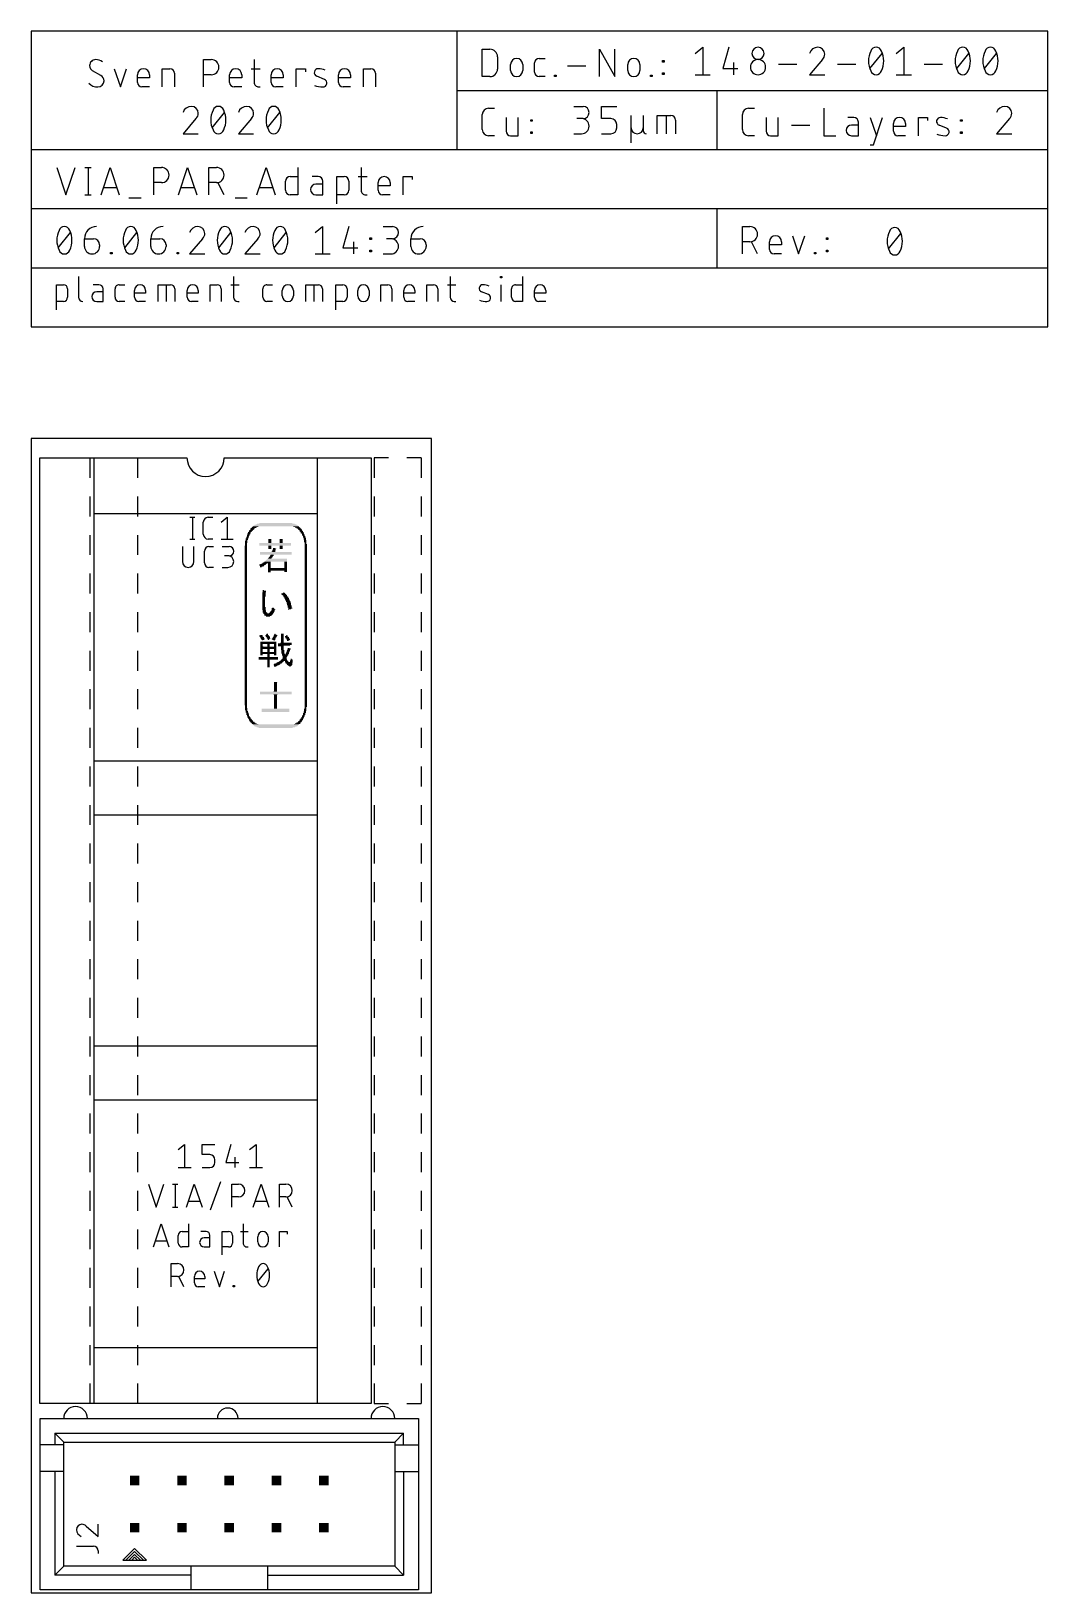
# Model space of a CAD drawing. Extents: x 0 to 54.6, y 0 to 83.9.
import ezdxf

# ---------------------------------------------------------------- set-up
doc = ezdxf.new("R2010")
doc.units = 0
for name, color, linetype in [('20', 30, 'CONTINUOUS'), ('21', 253, 'CONTINUOUS'), ('25', 253, 'CONTINUOUS'), ('48', 213, 'CONTINUOUS'), ('51', 253, 'CONTINUOUS')]:
    doc.layers.add(name, color=color, linetype=linetype)

# ---------------------------------------------------------------- blocks, each defined once
blk = doc.blocks.new('RECT')
blk.add_solid([(-0.5, -0.5), (0.5, -0.5), (-0.5, 0.5), (0.5, 0.5)])

msp = doc.modelspace()

# ---------------------------------------------------------------- linework, layer by layer
at = {"layer": '20'}
for p, q in [((0, 62), (0, 0)), ((21.5, 62), (0, 62)), ((21.5, 0), (21.5, 62)), ((0, 0), (21.5, 0))]:
    msp.add_line(p, q, dxfattribs=at)
at = {"layer": '21'}
for p, q in [((2.5485, 70.7051), (2.5485, 69.5833)), ((10.8694, 70.7051), (10.8694, 69.5833)), ((22.5046, 70.7051), (22.5046, 69.5833)), ((25.2019, 70.6303), (25.2019, 70.7051)), ((25.2019, 70.7051), (25.2767, 70.7051)), ((25.2767, 70.6303), (25.2019, 70.6303)), ((25.2767, 70.7051), (25.2767, 70.6303)), ((26.3968, 70.7051), (26.3968, 69.3589)), ((1.3589, 68.9102), (1.3589, 70.2564)), ((1.3589, 70.2564), (1.7328, 70.2564)), ((1.9572, 70.032), (1.9572, 69.5833)), ((3.632, 70.2564), (3.3329, 70.2564)), ((3.8564, 69.8824), (3.5199, 69.8824)), ((3.8564, 69.3589), (3.8564, 70.032)), ((4.5006, 69.5833), (4.5006, 70.032)), ((4.725, 70.2564), (5.0241, 70.2564)), ((5.5481, 69.5833), (5.5481, 69.9572)), ((6.1464, 69.8076), (5.5481, 69.8076)), ((6.1464, 69.9572), (6.1464, 69.8076)), ((6.813, 69.3589), (6.813, 70.2564)), ((6.813, 70.2564), (7.4861, 70.2564)), ((7.2617, 69.3589), (7.2617, 70.2564)), ((7.7105, 70.032), (7.7105, 69.3589)), ((8.3771, 69.5833), (8.3771, 69.9572)), ((8.9754, 69.8076), (8.3771, 69.8076)), ((8.9754, 69.9572), (8.9754, 69.8076)), ((9.609, 69.3589), (9.609, 70.2564)), ((9.609, 70.2564), (9.983, 70.2564)), ((10.2074, 70.032), (10.2074, 69.3589)), ((10.7198, 70.2564), (11.1685, 70.2564)), ((12.44, 69.5833), (12.44, 70.032)), ((12.6643, 70.2564), (12.9635, 70.2564)), ((13.4875, 69.6581), (13.4875, 69.9572)), ((14.0858, 69.9572), (14.0858, 69.6581)), ((14.7524, 69.3589), (14.7524, 70.2564)), ((14.7524, 70.2564), (15.4255, 70.2564)), ((15.2011, 69.3589), (15.2011, 70.2564)), ((15.6498, 70.032), (15.6498, 69.3589)), ((16.3706, 68.9102), (16.3706, 70.2564)), ((16.3706, 70.2564), (16.7446, 70.2564)), ((16.969, 70.032), (16.969, 69.5833)), ((17.5484, 69.6581), (17.5484, 69.9572)), ((18.1467, 69.9572), (18.1467, 69.6581)), ((18.7804, 69.3589), (18.7804, 70.2564)), ((18.7804, 70.2564), (19.1543, 70.2564)), ((19.3787, 70.032), (19.3787, 69.3589)), ((20.0123, 69.5833), (20.0123, 69.9572)), ((20.6106, 69.8076), (20.0123, 69.8076)), ((20.6106, 69.9572), (20.6106, 69.8076)), ((21.2443, 69.3589), (21.2443, 70.2564)), ((21.2443, 70.2564), (21.6182, 70.2564)), ((21.8426, 70.032), (21.8426, 69.3589)), ((22.355, 70.2564), (22.8038, 70.2564)), ((24.5594, 69.7328), (24.1854, 69.8824)), ((25.2393, 69.3589), (25.2393, 70.2564)), ((25.7985, 69.5833), (25.7985, 70.032)), ((26.0229, 70.2564), (26.3968, 70.2564)), ((27.0391, 69.5833), (27.0391, 69.9572)), ((27.6374, 69.8076), (27.0391, 69.8076)), ((27.6374, 69.9572), (27.6374, 69.8076)), ((1.7328, 69.3589), (1.3589, 69.3589)), ((3.5199, 69.3589), (3.8564, 69.3589)), ((5.0241, 69.3589), (4.725, 69.3589)), ((6.1464, 69.3589), (5.7725, 69.3589)), ((8.9754, 69.3589), (8.6014, 69.3589)), ((11.0937, 69.3589), (11.1685, 69.3589)), ((12.9635, 69.3589), (12.6643, 69.3589)), ((16.7446, 69.3589), (16.3706, 69.3589)), ((20.6106, 69.3589), (20.2367, 69.3589)), ((22.729, 69.3589), (22.8038, 69.3589)), ((26.3968, 69.3589), (26.0229, 69.3589)), ((27.6374, 69.3589), (27.2635, 69.3589)), ((0.4662, 10.16), (0.4662, 60.96)), ((0.4662, 60.96), (3.3662, 60.96)), ((3.165, 59.888), (3.165, 60.96)), ((3.175, 60.96), (3.945, 60.96)), ((3.3662, 60.96), (8.3663, 60.96)), ((3.3662, 60.96), (3.3662, 57.96)), ((4.945, 60.96), (5.715, 60.96)), ((5.715, 60.96), (5.715, 59.888)), ((10.3663, 60.96), (15.3663, 60.96)), ((15.3663, 60.96), (18.2662, 60.96)), ((15.3663, 60.96), (15.3663, 57.96)), ((18.2662, 60.96), (18.2662, 10.16)), ((19.185, 60.96), (18.415, 60.96)), ((18.415, 60.96), (18.415, 59.888)), ((20.955, 60.96), (20.185, 60.96)), ((20.955, 60.96), (20.955, 59.888)), ((3.165, 57.816), (3.165, 58.888)), ((5.715, 58.888), (5.715, 57.816)), ((18.415, 58.888), (18.415, 57.816)), ((20.955, 58.888), (20.955, 57.816)), ((3.3662, 57.96), (3.3662, 44.66)), ((15.3663, 57.96), (3.3662, 57.96)), ((15.3663, 57.96), (15.3663, 44.66)), ((3.165, 55.744), (3.165, 56.816)), ((5.715, 56.816), (5.715, 55.744)), ((18.415, 56.816), (18.415, 55.744)), ((20.955, 56.816), (20.955, 55.744)), ((8.1228, 56.1938), (8.1228, 55.3866)), ((8.7436, 55.3866), (8.7436, 56.1938)), ((9.2997, 55.3246), (9.2997, 55.9454)), ((9.5481, 56.1938), (9.7964, 56.1938)), ((10.2564, 56.1938), (10.6289, 56.1938)), ((10.6289, 55.6971), (10.3805, 55.6971)), ((3.165, 53.672), (3.165, 54.744)), ((5.715, 54.744), (5.715, 53.672)), ((9.7964, 55.0762), (9.5481, 55.0762)), ((10.2564, 55.0762), (10.5668, 55.0762)), ((18.415, 54.744), (18.415, 53.672)), ((20.955, 54.744), (20.955, 53.672)), ((3.165, 51.6), (3.165, 52.672)), ((5.715, 52.672), (5.715, 51.6)), ((18.415, 52.672), (18.415, 51.6)), ((20.955, 52.672), (20.955, 51.6)), ((3.165, 49.528), (3.165, 50.6)), ((5.715, 50.6), (5.715, 49.528)), ((18.415, 50.6), (18.415, 49.528)), ((20.955, 50.6), (20.955, 49.528)), ((3.165, 47.456), (3.165, 48.528)), ((5.715, 48.528), (5.715, 47.456)), ((18.415, 48.528), (18.415, 47.456)), ((20.955, 48.528), (20.955, 47.456)), ((3.165, 45.384), (3.165, 46.456)), ((5.715, 46.456), (5.715, 45.384)), ((18.415, 46.456), (18.415, 45.384)), ((20.955, 46.456), (20.955, 45.384)), ((3.3662, 44.66), (3.3662, 41.76)), ((15.3663, 44.66), (3.3662, 44.66)), ((15.3663, 44.66), (15.3663, 41.76)), ((3.165, 43.312), (3.165, 44.384)), ((5.715, 44.384), (5.715, 43.312)), ((18.415, 44.384), (18.415, 43.312)), ((20.955, 44.384), (20.955, 43.312)), ((3.165, 41.24), (3.165, 42.312)), ((5.715, 42.312), (5.715, 41.24)), ((18.415, 42.312), (18.415, 41.24)), ((20.955, 42.312), (20.955, 41.24)), ((3.3662, 41.76), (3.3662, 29.36)), ((15.3663, 41.76), (3.3662, 41.76)), ((15.3663, 41.76), (15.3663, 29.36)), ((3.165, 39.168), (3.165, 40.24)), ((5.715, 40.24), (5.715, 39.168)), ((18.415, 40.24), (18.415, 39.168)), ((20.955, 40.24), (20.955, 39.168)), ((3.165, 37.096), (3.165, 38.168)), ((5.715, 38.168), (5.715, 37.096)), ((18.415, 38.168), (18.415, 37.096)), ((20.955, 38.168), (20.955, 37.096)), ((3.165, 35.024), (3.165, 36.096)), ((5.715, 36.096), (5.715, 35.024)), ((18.415, 36.096), (18.415, 35.024)), ((20.955, 36.096), (20.955, 35.024)), ((3.165, 32.952), (3.165, 34.024)), ((5.715, 34.024), (5.715, 32.952)), ((18.415, 34.024), (18.415, 32.952)), ((20.955, 34.024), (20.955, 32.952)), ((3.165, 30.88), (3.165, 31.952)), ((5.715, 31.952), (5.715, 30.88)), ((18.415, 31.952), (18.415, 30.88)), ((20.955, 31.952), (20.955, 30.88)), ((3.165, 28.808), (3.165, 29.88)), ((3.3662, 29.36), (3.3662, 26.46)), ((15.3663, 29.36), (3.3662, 29.36)), ((5.715, 29.88), (5.715, 28.808)), ((15.3663, 29.36), (15.3663, 26.46)), ((18.415, 29.88), (18.415, 28.808)), ((20.955, 29.88), (20.955, 28.808)), ((3.165, 26.736), (3.165, 27.808)), ((5.715, 27.808), (5.715, 26.736)), ((18.415, 27.808), (18.415, 26.736)), ((20.955, 27.808), (20.955, 26.736)), ((3.3662, 26.46), (3.3662, 13.16)), ((15.3663, 26.46), (3.3662, 26.46)), ((15.3663, 26.46), (15.3663, 13.16)), ((3.165, 24.664), (3.165, 25.736)), ((5.715, 25.736), (5.715, 24.664)), ((18.415, 25.736), (18.415, 24.664)), ((20.955, 25.736), (20.955, 24.664)), ((3.165, 22.592), (3.165, 23.664)), ((5.715, 23.664), (5.715, 22.592)), ((7.894, 23.809), (8.2398, 24.0856)), ((8.2398, 24.0856), (8.2398, 22.8409)), ((9.1742, 23.5324), (9.1742, 24.0856)), ((9.1742, 24.0856), (9.8656, 24.0856)), ((9.5891, 23.5324), (9.1742, 23.5324)), ((10.7309, 24.0856), (10.4544, 23.1175)), ((11.7345, 23.809), (12.0802, 24.0856)), ((12.0802, 24.0856), (12.0802, 22.8409)), ((18.415, 23.664), (18.415, 22.592)), ((20.955, 23.664), (20.955, 22.592)), ((7.894, 22.8409), (8.5855, 22.8409)), ((9.1742, 22.8409), (9.5891, 22.8409)), ((9.8656, 23.1175), (9.8656, 23.2558)), ((10.4544, 23.1175), (11.1458, 23.1175)), ((10.9384, 23.3941), (10.9384, 22.8409)), ((11.7345, 22.8409), (12.426, 22.8409)), ((6.2967, 21.952), (6.7115, 20.7074)), ((6.7115, 20.7074), (7.1264, 21.952)), ((7.5974, 21.952), (7.8739, 21.952)), ((7.7357, 21.952), (7.7357, 20.7074)), ((8.3449, 20.7074), (8.7598, 21.952)), ((8.7598, 21.952), (9.1746, 20.7074)), ((9.6353, 20.5691), (10.1885, 22.0902)), ((10.7853, 20.7074), (10.7853, 21.952)), ((10.7853, 21.952), (11.131, 21.952)), ((11.9294, 20.7074), (12.3442, 21.952)), ((12.3442, 21.952), (12.7591, 20.7074)), ((13.3319, 20.7074), (13.3319, 21.952)), ((13.3319, 21.952), (13.6776, 21.952)), ((3.165, 20.52), (3.165, 21.592)), ((5.715, 21.592), (5.715, 20.52)), ((9.0709, 21.0185), (8.4486, 21.0185)), ((11.131, 21.2605), (10.7853, 21.2605)), ((12.6554, 21.0185), (12.0331, 21.0185)), ((13.6776, 21.2605), (13.3319, 21.2605)), ((14.0233, 20.7074), (13.7468, 21.2605)), ((18.415, 21.592), (18.415, 20.52)), ((20.955, 21.592), (20.955, 20.52)), ((7.5974, 20.7074), (7.8739, 20.7074)), ((3.165, 18.448), (3.165, 19.52)), ((5.715, 19.52), (5.715, 18.448)), ((6.5716, 18.5738), (6.9865, 19.8184)), ((6.9865, 19.8184), (7.4013, 18.5738)), ((8.1037, 19.4035), (8.4494, 19.4035)), ((8.4494, 19.8184), (8.4494, 18.5738)), ((9.3941, 19.4035), (9.1175, 19.4035)), ((10.2601, 18.1589), (10.2601, 19.4035)), ((10.2601, 19.4035), (10.6058, 19.4035)), ((11.2463, 19.4035), (11.6612, 19.4035)), ((11.3846, 19.8184), (11.3846, 18.7812)), ((13.3336, 18.5738), (13.3336, 19.4035)), ((13.3336, 19.4035), (13.7484, 19.4035)), ((13.7484, 19.4035), (13.7484, 19.2652)), ((18.415, 19.52), (18.415, 18.448)), ((20.955, 19.52), (20.955, 18.448)), ((7.2976, 18.8849), (6.6753, 18.8849)), ((7.8962, 18.7812), (7.8962, 19.196)), ((8.4494, 18.5738), (8.1037, 18.5738)), ((9.6015, 19.0578), (9.2904, 19.0578)), ((9.2904, 18.5738), (9.6015, 18.5738)), ((9.6015, 18.5738), (9.6015, 19.196)), ((10.6058, 18.5738), (10.2601, 18.5738)), ((10.8133, 19.196), (10.8133, 18.7812)), ((11.592, 18.5738), (11.6612, 18.5738)), ((12.1719, 18.8503), (12.1719, 19.1269)), ((12.725, 19.1269), (12.725, 18.8503)), ((7.5153, 16.4401), (7.5153, 17.6848)), ((7.5153, 17.6848), (7.861, 17.6848)), ((3.165, 16.376), (3.165, 17.448)), ((5.715, 17.448), (5.715, 16.376)), ((7.861, 16.9933), (7.5153, 16.9933)), ((8.2067, 16.4401), (7.9301, 16.9933)), ((8.7687, 16.6476), (8.7687, 16.9933)), ((9.3218, 16.855), (8.7687, 16.855)), ((9.3218, 16.9933), (9.3218, 16.855)), ((9.8355, 17.2699), (10.112, 16.4401)), ((10.112, 16.4401), (10.3886, 17.2699)), ((12.1824, 16.7167), (12.7356, 17.4082)), ((18.415, 17.448), (18.415, 16.376)), ((20.955, 17.448), (20.955, 16.376)), ((9.3218, 16.4401), (8.9761, 16.4401)), ((10.8456, 16.4401), (10.8456, 16.5093)), ((10.8456, 16.5093), (10.9147, 16.5093)), ((10.9147, 16.4401), (10.8456, 16.4401)), ((10.9147, 16.5093), (10.9147, 16.4401)), ((3.165, 14.304), (3.165, 15.376)), ((5.715, 15.376), (5.715, 14.304)), ((18.415, 15.376), (18.415, 14.304)), ((20.955, 15.376), (20.955, 14.304)), ((3.165, 12.232), (3.165, 13.304)), ((3.3662, 13.16), (3.3662, 10.16)), ((15.3663, 13.16), (3.3662, 13.16)), ((5.715, 13.304), (5.715, 12.232)), ((15.3663, 13.16), (15.3663, 10.16)), ((18.415, 13.304), (18.415, 12.232)), ((20.955, 13.304), (20.955, 12.232)), ((3.165, 10.16), (3.165, 11.232)), ((5.715, 11.232), (5.715, 10.16)), ((18.415, 11.232), (18.415, 10.16)), ((20.955, 11.232), (20.955, 10.16)), ((3.3662, 10.16), (0.4662, 10.16)), ((3.945, 10.16), (3.175, 10.16)), ((18.2662, 10.16), (3.3662, 10.16)), ((5.715, 10.16), (4.945, 10.16)), ((18.415, 10.16), (19.185, 10.16)), ((20.185, 10.16), (20.955, 10.16)), ((0.4763, 9.3663), (20.7963, 9.3663)), ((0.4763, 7.9375), (0.4763, 9.3663)), ((20.7963, 9.3663), (20.7963, 7.9375)), ((1.27, 8.5725), (20.0025, 8.5725)), ((1.27, 8.5725), (1.27, 7.9375)), ((1.27, 8.5725), (1.7463, 8.0963)), ((19.5263, 8.0963), (20.0025, 8.5725)), ((20.0025, 7.9375), (20.0025, 8.5725)), ((0.4763, 6.5088), (0.4763, 7.9375)), ((1.27, 7.9375), (0.4763, 7.9375)), ((1.7463, 7.9375), (1.27, 7.9375)), ((1.7463, 8.0963), (19.5263, 8.0963)), ((1.7463, 7.9375), (1.7463, 8.0963)), ((1.7463, 6.5088), (1.7463, 7.9375)), ((19.5263, 8.0963), (19.5263, 7.9375)), ((19.5263, 7.9375), (19.5263, 6.5088)), ((19.5263, 7.9375), (20.0025, 7.9375)), ((20.0025, 7.9375), (20.7963, 7.9375)), ((20.7963, 7.9375), (20.7963, 6.5088)), ((0.4763, 0.1587), (0.4763, 6.5088)), ((1.27, 6.5088), (0.4763, 6.5088)), ((1.7463, 6.5088), (1.27, 6.5088)), ((1.27, 6.5088), (1.27, 0.9525)), ((1.7463, 1.4287), (1.7463, 6.5088)), ((19.5263, 6.5088), (19.5263, 1.4287)), ((19.5263, 6.5088), (20.0025, 6.5088)), ((20.0025, 6.5088), (20.7963, 6.5088)), ((20.0025, 6.5088), (20.0025, 0.9525)), ((20.7963, 6.5088), (20.7963, 0.1587)), ((5.5563, 2.3813), (4.9213, 1.7463)), ((4.9213, 1.7463), (5.08, 1.7463)), ((5.5563, 2.2225), (5.08, 1.7463)), ((5.08, 1.7463), (5.2388, 1.7463)), ((5.5563, 2.0638), (5.2388, 1.7463)), ((5.2388, 1.7463), (5.3975, 1.7463)), ((5.5563, 1.905), (5.3975, 1.7463)), ((5.3975, 1.7463), (5.7149, 1.7463)), ((6.1913, 1.7463), (5.5563, 2.3813)), ((6.0324, 1.7463), (5.5563, 2.2225)), ((5.8738, 1.7463), (5.5563, 2.0638)), ((5.7149, 1.7463), (5.5563, 1.905)), ((5.7149, 1.7463), (5.8738, 1.7463)), ((5.8738, 1.7463), (6.0324, 1.7463)), ((6.0324, 1.7463), (6.1913, 1.7463)), ((1.27, 0.9525), (1.7463, 1.4287)), ((8.5724, 0.9525), (1.27, 0.9525)), ((8.5724, 1.4287), (1.7463, 1.4287)), ((12.7001, 1.4287), (8.5724, 1.4287)), ((8.5724, 1.4287), (8.5724, 0.9525)), ((8.5724, 0.9525), (8.5724, 0.1587)), ((19.5263, 1.4287), (12.7001, 1.4287)), ((12.7001, 1.4287), (12.7001, 0.9525)), ((12.7001, 0.9525), (12.7001, 0.1587)), ((12.7001, 0.9525), (20.0025, 0.9525)), ((19.5263, 1.4287), (20.0025, 0.9525)), ((8.5724, 0.1587), (0.4763, 0.1587)), ((12.7001, 0.1587), (8.5724, 0.1587)), ((20.7963, 0.1587), (12.7001, 0.1587))]:
    msp.add_line(p, q, dxfattribs=at)
for centre, radius, start, end in [((1.7328, 70.032), 0.2244, 0, 90), ((3.5199, 69.6207), 0.2618, 90, 270), ((3.632, 70.032), 0.2244, 0, 90), ((4.725, 70.032), 0.2244, 89.9992, 180), ((5.8473, 69.9572), 0.2992, 0, 180), ((7.4861, 70.032), 0.2244, 0, 90), ((8.6762, 69.9572), 0.2992, 0, 180), ((9.983, 70.032), 0.2244, 0, 90), ((12.6643, 70.032), 0.2244, 89.9992, 180), ((13.7866, 69.9572), 0.2992, 0, 180), ((13.7866, 69.6581), 0.2992, 180, 0), ((15.4255, 70.032), 0.2244, 0, 90), ((16.7446, 70.032), 0.2244, 0, 90), ((17.8475, 69.9572), 0.2992, 0, 180), ((17.8475, 69.6581), 0.2992, 180, 0), ((19.1543, 70.032), 0.2244, 0, 90), ((20.3115, 69.9572), 0.2992, 0, 180), ((21.6182, 70.032), 0.2244, 0, 90), ((24.2574, 70.0625), 0.1939, 89.181, 248.1986), ((24.2481, 69.4071), 0.8493, 65.7609, 89.181), ((24.4874, 69.5528), 0.1939, 269.181, 68.1986), ((26.0229, 70.032), 0.2244, 89.9992, 180), ((27.3382, 69.9572), 0.2992, 0, 180), ((1.7328, 69.5833), 0.2244, 270.0008, 0), ((2.7729, 69.5833), 0.2244, 180, 270), ((4.725, 69.5833), 0.2244, 180, 270), ((5.7725, 69.5833), 0.2244, 180, 270), ((8.6014, 69.5833), 0.2244, 180, 270), ((11.0937, 69.5833), 0.2244, 180, 270), ((12.6643, 69.5833), 0.2244, 180, 270), ((16.7446, 69.5833), 0.2244, 270.0008, 0), ((20.2367, 69.5833), 0.2244, 180, 270), ((22.729, 69.5833), 0.2244, 180, 270), ((24.5027, 70.6272), 1.2684, 250.2096, 269.181), ((26.0229, 69.5833), 0.2244, 180, 270), ((27.2635, 69.5833), 0.2244, 180, 270), ((9.3663, 60.96), 1, 180, 0), ((8.4332, 55.3866), 0.3104, 180, 0), ((9.5481, 55.9454), 0.2484, 90.0007, 180), ((10.5668, 55.3866), 0.3104, 270, 90), ((10.6289, 55.9454), 0.2484, 270, 90), ((9.5481, 55.3246), 0.2484, 180, 270), ((9.5891, 23.2558), 0.2766, 0, 90), ((9.5891, 23.1175), 0.2766, 270, 359.9994), ((11.131, 21.6062), 0.3457, 270, 90), ((13.6776, 21.6062), 0.3457, 270, 90), ((8.1037, 19.196), 0.2074, 90, 180), ((9.3941, 19.196), 0.2074, 0, 90), ((10.6058, 19.196), 0.2074, 0, 90), ((12.4485, 19.1269), 0.2766, 0, 180), ((8.1037, 18.7812), 0.2074, 180, 270), ((9.2904, 18.8158), 0.242, 90, 270), ((10.6058, 18.7812), 0.2074, 270, 0), ((11.592, 18.7812), 0.2074, 180, 270.0009), ((12.4485, 18.8503), 0.2766, 180, 0), ((7.861, 17.339), 0.3457, 270, 90), ((12.459, 17.4289), 0.2558, 90, 161.0757), ((12.459, 17.4289), 0.2558, 18.9234, 90.0002), ((9.0452, 16.9933), 0.2766, 0, 180), ((13.1389, 17.0625), 1.0256, 154.0109, 180), ((13.139, 17.0625), 1.0257, 180.0001, 205.9888), ((11.7791, 17.0625), 1.0256, 0, 25.9898), ((11.7791, 17.0625), 1.0256, 334.0104, 359.9999), ((8.9761, 16.6476), 0.2074, 180, 270), ((12.459, 16.696), 0.2558, 198.9251, 270.0002), ((12.459, 16.696), 0.2558, 270, 341.0761), ((2.3813, 9.3663), 0.635, 0, 180), ((10.5569, 9.3663), 0.5556, 0, 180), ((18.8912, 9.3663), 0.635, 0, 180)]:
    msp.add_arc(centre, radius, start, end, dxfattribs=at)
at = {"layer": '25'}
for p, q in [((8.5281, 57.766), (8.7877, 57.766)), ((8.6579, 57.766), (8.6579, 56.5976)), ((9.2444, 56.8572), (9.2444, 57.5063)), ((9.504, 57.766), (9.7637, 57.766)), ((10.2002, 57.5063), (10.5248, 57.766)), ((10.5248, 57.766), (10.5248, 56.5976)), ((8.5281, 56.5976), (8.7877, 56.5976)), ((9.7637, 56.5976), (9.504, 56.5976)), ((10.2002, 56.5976), (10.8493, 56.5976)), ((2.9513, 3.5831), (3.6005, 3.0313)), ((3.6005, 3.0313), (3.6005, 3.6804)), ((2.4321, 2.504), (3.3408, 2.504)), ((3.6005, 2.2443), (3.6005, 2.1145))]:
    msp.add_line(p, q, dxfattribs=at)
for centre, radius, start, end in [((9.504, 57.5063), 0.2596, 90.0007, 180), ((9.504, 56.8572), 0.2596, 180, 270), ((2.8073, 3.3883), 0.3753, 180.0001, 252.0554), ((2.7242, 3.3883), 0.2921, 90, 180), ((2.7242, 3.3667), 0.3137, 43.6034, 90.0002), ((3.3408, 2.2443), 0.2596, 0, 90)]:
    msp.add_arc(centre, radius, start, end, dxfattribs=at)
at = {"layer": '48'}
for p, q in [((22.86, 83.875), (0, 83.875)), ((0, 83.875), (0, 77.525)), ((54.61, 83.875), (22.86, 83.875)), ((22.86, 83.875), (22.86, 80.7)), ((54.61, 80.7), (54.61, 83.875)), ((9.2635, 80.88), (9.2635, 82.3531)), ((9.2635, 82.3531), (9.6728, 82.3531)), ((11.9786, 82.3531), (11.9786, 81.1255)), ((24.2316, 81.4366), (24.2316, 82.9098)), ((24.2316, 82.9098), (24.6408, 82.9098)), ((25.05, 82.5006), (25.05, 81.8458)), ((27.2865, 82.4187), (27.6139, 82.4187)), ((30.5248, 81.4366), (30.5248, 82.9098)), ((30.5248, 82.9098), (31.3432, 81.4366)), ((31.3432, 81.4366), (31.3432, 82.9098)), ((33.9158, 82.2141), (33.9158, 82.296)), ((33.9158, 82.296), (33.9976, 82.296)), ((33.9976, 82.2141), (33.9158, 82.2141)), ((33.9976, 82.296), (33.9976, 82.2141)), ((35.6616, 82.6862), (36.0708, 83.0136)), ((36.0708, 83.0136), (36.0708, 81.5404)), ((37.4755, 83.0136), (37.1482, 81.8677)), ((42.5018, 82.3588), (41.8061, 81.5404)), ((45.0593, 81.8677), (45.7141, 82.6862)), ((46.4641, 82.6862), (46.8733, 83.0136)), ((46.8733, 83.0136), (46.8733, 81.5404)), ((49.7173, 81.8677), (50.372, 82.6862)), ((51.2038, 81.8677), (51.8586, 82.6862)), ((3.7477, 81.4938), (3.2975, 81.7393)), ((4.4631, 81.8621), (4.7905, 80.88)), ((4.7905, 80.88), (5.1179, 81.8621)), ((5.702, 81.1255), (5.702, 81.5347)), ((6.3567, 81.371), (5.702, 81.371)), ((6.3567, 81.5347), (6.3567, 81.371)), ((7.0399, 80.88), (7.0399, 81.8621)), ((7.0399, 81.8621), (7.4491, 81.8621)), ((7.6946, 81.6166), (7.6946, 80.88)), ((9.6728, 81.5347), (9.2635, 81.5347)), ((10.6572, 81.1255), (10.6572, 81.5347)), ((11.312, 81.371), (10.6572, 81.371)), ((11.312, 81.5347), (11.312, 81.371)), ((11.8149, 81.8621), (12.306, 81.8621)), ((12.8871, 81.1255), (12.8871, 81.5347)), ((13.5418, 81.371), (12.8871, 81.371)), ((13.5418, 81.5347), (13.5418, 81.371)), ((14.2354, 80.88), (14.2354, 81.8621)), ((14.2354, 81.8621), (14.7265, 81.8621)), ((14.7265, 81.8621), (14.7265, 81.6984)), ((15.748, 81.2892), (15.3388, 81.4529)), ((16.5044, 81.1255), (16.5044, 81.5347)), ((17.1592, 81.371), (16.5044, 81.371)), ((17.1592, 81.5347), (17.1592, 81.371)), ((17.8423, 80.88), (17.8423, 81.8621)), ((17.8423, 81.8621), (18.2516, 81.8621)), ((18.4971, 81.6166), (18.4971, 80.88)), ((24.6408, 81.4366), (24.2316, 81.4366)), ((25.7505, 81.764), (25.7505, 82.0914)), ((26.4052, 82.0914), (26.4052, 81.764)), ((27.041, 81.6821), (27.041, 82.1732)), ((27.6139, 81.4366), (27.2865, 81.4366)), ((28.1181, 81.4366), (28.1181, 81.5184)), ((28.1181, 81.5184), (28.2, 81.5184)), ((28.2, 81.4366), (28.1181, 81.4366)), ((28.2, 81.5184), (28.2, 81.4366)), ((28.8077, 82.0095), (29.7898, 82.0095)), ((32.0436, 81.764), (32.0436, 82.0914)), ((32.6984, 82.0914), (32.6984, 81.764)), ((33.2716, 81.4366), (33.2716, 81.5184)), ((33.2716, 81.5184), (33.3534, 81.5184)), ((33.3534, 81.4366), (33.2716, 81.4366)), ((33.3534, 81.5184), (33.3534, 81.4366)), ((33.9158, 81.5594), (33.9158, 81.6412)), ((33.9158, 81.6412), (33.9976, 81.6412)), ((33.9976, 81.5594), (33.9158, 81.5594)), ((33.9976, 81.6412), (33.9976, 81.5594)), ((35.6616, 81.5404), (36.48, 81.5404)), ((37.1482, 81.8677), (37.9666, 81.8677)), ((37.7211, 82.1951), (37.7211, 81.5404)), ((40.1386, 82.1133), (41.1207, 82.1133)), ((41.8061, 81.5404), (42.6246, 81.5404)), ((43.31, 82.1133), (44.2921, 82.1133)), ((46.4641, 81.5404), (47.2825, 81.5404)), ((47.9679, 82.1133), (48.95, 82.1133)), ((6.3567, 80.88), (5.9475, 80.88)), ((11.312, 80.88), (10.9027, 80.88)), ((12.2241, 80.88), (12.306, 80.88)), ((13.5418, 80.88), (13.1326, 80.88)), ((17.1592, 80.88), (16.7499, 80.88)), ((22.86, 80.7), (22.86, 77.525)), ((22.86, 80.7), (36.83, 80.7)), ((36.83, 80.7), (54.61, 80.7)), ((36.83, 80.7), (36.83, 77.525)), ((54.61, 77.525), (54.61, 80.7)), ((24.559, 79.7348), (24.8864, 79.7348)), ((29.1529, 79.8385), (29.6439, 79.8385)), ((30.6394, 79.1838), (30.6394, 79.8385)), ((30.6394, 79.8385), (31.4579, 79.8385)), ((38.529, 79.7348), (38.8564, 79.7348)), ((42.5708, 79.7348), (42.5708, 78.2616)), ((8.8516, 79.1838), (8.1559, 78.3654)), ((9.7243, 78.6927), (10.3791, 79.5112)), ((11.8247, 79.1838), (11.1291, 78.3654)), ((12.6975, 78.6927), (13.3522, 79.5112)), ((24.2316, 78.589), (24.2316, 79.4074)), ((25.5077, 79.2437), (25.5077, 78.5071)), ((26.1624, 78.2616), (26.1624, 79.2437)), ((26.8347, 79.0391), (26.8347, 79.121)), ((26.8347, 79.121), (26.9166, 79.121)), ((26.9166, 79.0391), (26.8347, 79.0391)), ((26.9166, 79.121), (26.9166, 79.0391)), ((29.6439, 79.1838), (29.3165, 79.1838)), ((31.1305, 79.1838), (30.6394, 79.1838)), ((31.4579, 78.6927), (31.4579, 78.8564)), ((32.2217, 77.8743), (32.2217, 79.3475)), ((32.8764, 79.3475), (32.8764, 78.6927)), ((33.6298, 78.3654), (33.6298, 79.3475)), ((33.6298, 79.3475), (34.3664, 79.3475)), ((34.1209, 78.3654), (34.1209, 79.3475)), ((34.612, 79.102), (34.612, 78.3654)), ((38.2016, 78.589), (38.2016, 79.4074)), ((39.4777, 79.2437), (39.4777, 78.5071)), ((40.1324, 78.2616), (40.1324, 79.2437)), ((44.1889, 79.2437), (43.8615, 79.2437)), ((44.4344, 78.2616), (44.4344, 78.9982)), ((45.0771, 79.2437), (45.4045, 78.2616)), ((45.2408, 77.7705), (45.7319, 79.2437)), ((46.3159, 78.5071), (46.3159, 78.9164)), ((46.9707, 78.9164), (46.9707, 78.7527)), ((47.6643, 78.2616), (47.6643, 79.2437)), ((47.6643, 79.2437), (48.1553, 79.2437)), ((48.1553, 79.2437), (48.1553, 79.08)), ((49.9224, 79.0391), (49.9224, 79.121)), ((49.9224, 79.121), (50.0043, 79.121)), ((50.0043, 79.0391), (49.9224, 79.0391)), ((50.0043, 79.121), (50.0043, 79.0391)), ((52.5498, 79.1838), (51.8541, 78.3654)), ((8.1559, 78.3654), (8.9744, 78.3654)), ((11.1291, 78.3654), (11.9475, 78.3654)), ((24.8864, 78.2616), (24.559, 78.2616)), ((25.7532, 78.2616), (26.1624, 78.2616)), ((26.8347, 78.3844), (26.8347, 78.4662)), ((26.8347, 78.4662), (26.9166, 78.4662)), ((26.9166, 78.3844), (26.8347, 78.3844)), ((26.9166, 78.4662), (26.9166, 78.3844)), ((29.1529, 78.3654), (29.5621, 78.3654)), ((30.6394, 78.3654), (31.1305, 78.3654)), ((32.8764, 78.6927), (32.8764, 78.529)), ((38.8564, 78.2616), (38.529, 78.2616)), ((39.7232, 78.2616), (40.1324, 78.2616)), ((40.8501, 78.8345), (41.8322, 78.8345)), ((42.5708, 78.2616), (43.2256, 78.2616)), ((44.4344, 78.8345), (44.0661, 78.8345)), ((44.0661, 78.2616), (44.4344, 78.2616)), ((46.9707, 78.7527), (46.3159, 78.7527)), ((46.9707, 78.2616), (46.5615, 78.2616)), ((49.1769, 78.6708), (48.7677, 78.8345)), ((49.9224, 78.3844), (49.9224, 78.4662)), ((49.9224, 78.4662), (50.0043, 78.4662)), ((50.0043, 78.3844), (49.9224, 78.3844)), ((50.0043, 78.4662), (50.0043, 78.3844)), ((51.8541, 78.3654), (52.6725, 78.3654)), ((0, 77.525), (0, 74.35)), ((0, 77.525), (22.86, 77.525)), ((22.86, 77.525), (36.83, 77.525)), ((36.83, 77.525), (54.61, 77.525)), ((45.0771, 77.7705), (45.2408, 77.7705)), ((54.61, 74.35), (54.61, 77.525)), ((1.3716, 76.5598), (1.8627, 75.0866)), ((1.8627, 75.0866), (2.3537, 76.5598)), ((2.8882, 76.5598), (3.2156, 76.5598)), ((3.0519, 76.5598), (3.0519, 75.0866)), ((3.7501, 75.0866), (4.2412, 76.5598)), ((4.2412, 76.5598), (4.7323, 75.0866)), ((6.5835, 75.0866), (6.5835, 76.5598)), ((6.5835, 76.5598), (6.9927, 76.5598)), ((7.9126, 75.0866), (8.4036, 76.5598)), ((8.4036, 76.5598), (8.8947, 75.0866)), ((9.5419, 75.0866), (9.5419, 76.5598)), ((9.5419, 76.5598), (9.9511, 76.5598)), ((12.1245, 75.0866), (12.6156, 76.5598)), ((12.6156, 76.5598), (13.1067, 75.0866)), ((14.3214, 76.5598), (14.3214, 75.0866)), ((17.7225, 76.5598), (17.7225, 75.3321)), ((6.9927, 75.7414), (6.5835, 75.7414)), ((9.9511, 75.7414), (9.5419, 75.7414)), ((10.3603, 75.0866), (10.0329, 75.7414)), ((13.6666, 75.3321), (13.6666, 75.8232)), ((13.9122, 76.0687), (14.3214, 76.0687)), ((15.4138, 76.0687), (15.0864, 76.0687)), ((15.6593, 75.6595), (15.291, 75.6595)), ((15.6593, 75.0866), (15.6593, 75.8232)), ((16.4102, 74.5955), (16.4102, 76.0687)), ((16.4102, 76.0687), (16.8194, 76.0687)), ((17.0649, 75.8232), (17.0649, 75.3321)), ((17.5588, 76.0687), (18.0498, 76.0687)), ((18.631, 75.3321), (18.631, 75.7414)), ((19.2857, 75.5777), (18.631, 75.5777)), ((19.2857, 75.7414), (19.2857, 75.5777)), ((19.9793, 75.0866), (19.9793, 76.0687)), ((19.9793, 76.0687), (20.4703, 76.0687)), ((20.4703, 76.0687), (20.4703, 75.905)), ((2.8882, 75.0866), (3.2156, 75.0866)), ((4.6095, 75.4549), (3.8729, 75.4549)), ((5.2517, 74.9229), (5.9065, 74.9229)), ((8.7719, 75.4549), (8.0353, 75.4549)), ((10.9503, 74.9229), (11.605, 74.9229)), ((12.9839, 75.4549), (12.2473, 75.4549)), ((14.3214, 75.0866), (13.9122, 75.0866)), ((15.291, 75.0866), (15.6593, 75.0866)), ((16.8194, 75.0866), (16.4102, 75.0866)), ((17.968, 75.0866), (18.0498, 75.0866)), ((19.2857, 75.0866), (18.8765, 75.0866)), ((0, 74.35), (0, 71.175)), ((0, 74.35), (36.83, 74.35)), ((36.83, 74.35), (54.61, 74.35)), ((36.83, 74.35), (36.83, 71.175)), ((54.61, 71.175), (54.61, 74.35)), ((1.4534, 72.239), (2.1082, 73.0574)), ((5.0212, 72.239), (5.676, 73.0574)), ((10.0756, 72.239), (10.7303, 73.0574)), ((13.0487, 72.239), (13.7035, 73.0574)), ((15.2463, 73.0574), (15.6555, 73.3848)), ((15.6555, 73.3848), (15.6555, 71.9116)), ((17.0602, 73.3848), (16.7329, 72.239)), ((18.9132, 73.3848), (19.4042, 73.3848)), ((38.2016, 71.9116), (38.2016, 73.3848)), ((38.2016, 73.3848), (38.6108, 73.3848)), ((46.0622, 72.184), (46.717, 73.0024)), ((2.8582, 72.73), (3.3492, 72.73)), ((2.8582, 72.3208), (2.8582, 72.73)), ((3.6766, 72.4027), (3.6766, 72.3208)), ((6.426, 72.73), (6.917, 72.73)), ((6.426, 72.3208), (6.426, 72.73)), ((7.2444, 72.4027), (7.2444, 72.3208)), ((9.2028, 72.73), (8.5072, 71.9116)), ((12.176, 72.73), (11.4803, 71.9116)), ((16.7329, 72.239), (17.5513, 72.239)), ((17.3058, 72.5664), (17.3058, 71.9116)), ((18.1913, 72.6891), (18.1913, 72.771)), ((18.1913, 72.771), (18.2732, 72.771)), ((18.2732, 72.6891), (18.1913, 72.6891)), ((18.2732, 72.771), (18.2732, 72.6891)), ((19.4042, 72.73), (19.0769, 72.73)), ((20.3997, 72.73), (20.8908, 72.73)), ((20.3997, 72.3208), (20.3997, 72.73)), ((21.2182, 72.4027), (21.2182, 72.3208)), ((38.6108, 72.5664), (38.2016, 72.5664)), ((39.02, 71.9116), (38.6927, 72.5664)), ((39.6596, 72.1571), (39.6596, 72.5664)), ((40.3143, 72.4027), (39.6596, 72.4027)), ((40.3143, 72.5664), (40.3143, 72.4027)), ((40.8984, 72.8937), (41.2258, 71.9116)), ((41.2258, 71.9116), (41.5532, 72.8937)), ((42.721, 72.6891), (42.721, 72.771)), ((42.721, 72.771), (42.8028, 72.771)), ((42.8028, 72.6891), (42.721, 72.6891)), ((42.8028, 72.771), (42.8028, 72.6891)), ((4.2671, 71.9116), (4.2671, 71.9934)), ((4.2671, 71.9934), (4.3489, 71.9934)), ((4.3489, 71.9116), (4.2671, 71.9116)), ((4.3489, 71.9934), (4.3489, 71.9116)), ((7.8349, 71.9116), (7.8349, 71.9934)), ((7.8349, 71.9934), (7.9167, 71.9934)), ((7.9167, 71.9116), (7.8349, 71.9116)), ((7.9167, 71.9934), (7.9167, 71.9116)), ((8.5072, 71.9116), (9.3256, 71.9116)), ((11.4803, 71.9116), (12.2987, 71.9116)), ((15.2463, 71.9116), (16.0647, 71.9116)), ((18.1913, 72.0344), (18.1913, 72.1162)), ((18.1913, 72.1162), (18.2732, 72.1162)), ((18.2732, 72.0344), (18.1913, 72.0344)), ((18.2732, 72.1162), (18.2732, 72.0344)), ((18.9132, 71.9116), (19.3224, 71.9116)), ((40.3143, 71.9116), (39.9051, 71.9116)), ((42.0768, 71.9116), (42.0768, 71.9934)), ((42.0768, 71.9934), (42.1586, 71.9934)), ((42.1586, 71.9116), (42.0768, 71.9116)), ((42.1586, 71.9934), (42.1586, 71.9116)), ((42.721, 72.0344), (42.721, 72.1162)), ((42.721, 72.1162), (42.8028, 72.1162)), ((42.8028, 72.0344), (42.721, 72.0344)), ((42.8028, 72.1162), (42.8028, 72.0344)), ((0, 71.175), (0, 68)), ((0, 71.175), (36.83, 71.175)), ((36.83, 71.175), (54.61, 71.175)), ((54.61, 68), (54.61, 71.175)), ((0, 68), (54.61, 68))]:
    msp.add_line(p, q, dxfattribs=at)
for centre, radius, start, end in [((3.4612, 82.0258), 0.3274, 89.9995, 180), ((3.4612, 81.7393), 0.6138, 53.1301, 89.9994), ((9.6728, 81.9439), 0.4092, 270, 90), ((24.6408, 82.5006), 0.4092, 359.9996, 90), ((26.0778, 82.0914), 0.3274, 0, 180), ((27.2865, 82.1732), 0.2455, 90, 180), ((32.371, 82.0914), 0.3274, 0, 180), ((39.044, 81.9496), 0.4092, 0, 180), ((39.044, 82.6862), 0.3274, 0, 180), ((39.044, 82.6862), 0.3274, 180, 0), ((42.2563, 82.5404), 0.4732, 90, 162.0549), ((42.2563, 82.6453), 0.3683, 0, 90), ((42.229, 82.6453), 0.3956, 313.6022, 0), ((46.1915, 82.2769), 1.214, 154.0109, 180), ((46.1915, 82.2769), 1.214, 180, 205.9889), ((45.3867, 82.7107), 0.3028, 90, 161.0756), ((45.3867, 82.7107), 0.3028, 18.9237, 90.0001), ((44.5819, 82.2769), 1.214, 360, 25.9897), ((44.5819, 82.2769), 1.214, 334.0105, 359.9999), ((50.8494, 82.2769), 1.214, 154.0109, 180), ((50.8495, 82.2769), 1.214, 180, 205.9889), ((50.0446, 82.7107), 0.3028, 90, 161.0756), ((50.0446, 82.7107), 0.3028, 18.9237, 90.0001), ((49.2398, 82.2769), 1.214, 334.0105, 359.9999), ((49.2399, 82.2769), 1.214, 360, 25.9897), ((52.336, 82.2769), 1.214, 154.0109, 180), ((52.336, 82.2769), 1.214, 180, 205.9889), ((51.5312, 82.7107), 0.3028, 90, 161.0756), ((51.5312, 82.7107), 0.3028, 18.9237, 90.0001), ((50.7264, 82.2769), 1.214, 360, 25.9897), ((50.7264, 82.2769), 1.214, 334.0105, 359.9999), ((3.4663, 82.0258), 0.3325, 180.0001, 239.4891), ((3.5789, 81.2073), 0.3325, 0.0001, 59.4901), ((6.0293, 81.5347), 0.3274, 0, 180), ((7.4491, 81.6166), 0.2455, 0, 90), ((10.9846, 81.5347), 0.3274, 0, 180), ((13.2144, 81.5347), 0.3274, 0, 180), ((15.4176, 81.6499), 0.2122, 89.1816, 248.1986), ((15.4074, 80.9327), 0.9294, 65.761, 89.1816), ((16.8318, 81.5347), 0.3274, 0, 180), ((18.2516, 81.6166), 0.2455, 0, 90), ((24.6408, 81.8458), 0.4092, 270.0004, 360), ((26.0778, 81.764), 0.3274, 180, 0), ((27.2865, 81.6821), 0.2455, 180, 270), ((32.371, 81.764), 0.3274, 180, 0), ((39.044, 81.9496), 0.4092, 180, 0), ((45.3867, 81.8432), 0.3028, 198.9251, 270.0001), ((45.3867, 81.8432), 0.3028, 270, 341.0759), ((50.0446, 81.8432), 0.3028, 198.9251, 270.0001), ((50.0446, 81.8432), 0.3028, 270, 341.0759), ((51.5312, 81.8432), 0.3028, 198.9251, 270.0001), ((51.5312, 81.8432), 0.3028, 270, 341.0759), ((3.584, 81.5715), 0.6916, 224.7606, 269.9999), ((3.584, 81.2073), 0.3274, 270, 0), ((5.9475, 81.1255), 0.2455, 180, 270), ((10.9027, 81.1255), 0.2455, 180, 270), ((12.2241, 81.1255), 0.2455, 180, 270.0007), ((13.1326, 81.1255), 0.2455, 180, 270), ((15.686, 82.2678), 1.388, 250.2089, 269.1815), ((15.6692, 81.0921), 0.2122, 269.1816, 68.1989), ((16.7499, 81.1255), 0.2455, 180, 270), ((8.6061, 79.3654), 0.4732, 90, 162.0549), ((8.6061, 79.4703), 0.3683, 0, 90), ((10.0517, 79.5357), 0.3028, 90, 161.0756), ((10.0517, 79.5357), 0.3028, 18.9237, 90.0001), ((11.5792, 79.3654), 0.4732, 90, 162.0549), ((11.5792, 79.4703), 0.3683, 0, 90), ((13.0249, 79.5357), 0.3028, 90, 161.0756), ((13.0249, 79.5357), 0.3028, 18.9237, 90.0001), ((24.559, 79.4074), 0.3274, 90.0005, 180), ((29.6439, 79.5112), 0.3274, 270, 90), ((38.529, 79.4074), 0.3274, 90.0005, 180), ((52.3042, 79.3654), 0.4732, 90, 162.0549), ((52.3042, 79.4703), 0.3683, 0, 90), ((8.5788, 79.4703), 0.3956, 313.6022, 0), ((10.8565, 79.102), 1.214, 154.0109, 180), ((10.8565, 79.102), 1.214, 180, 205.9889), ((9.2469, 79.102), 1.214, 360, 25.9897), ((9.2469, 79.102), 1.214, 334.0105, 359.9999), ((11.5519, 79.4703), 0.3956, 313.6022, 0), ((13.8297, 79.102), 1.214, 154.0109, 180), ((13.8297, 79.102), 1.214, 180, 205.9889), ((12.2201, 79.102), 1.214, 360, 25.9897), ((12.2201, 79.102), 1.214, 334.0105, 359.9999), ((29.5621, 78.7746), 0.4092, 270, 90), ((31.1305, 78.8564), 0.3274, 0, 90), ((34.3664, 79.102), 0.2455, 0, 90), ((44.1889, 78.9982), 0.2455, 0, 90), ((46.6433, 78.9164), 0.3274, 0, 180), ((48.8465, 79.0315), 0.2122, 89.1816, 248.1986), ((48.8362, 78.3144), 0.9294, 65.761, 89.1816), ((52.277, 79.4703), 0.3956, 313.6022, 0), ((10.0517, 78.6682), 0.3028, 198.9251, 270.0001), ((10.0517, 78.6682), 0.3028, 270, 341.0759), ((13.0249, 78.6682), 0.3028, 198.9251, 270.0001), ((13.0249, 78.6682), 0.3028, 270, 341.0759), ((24.559, 78.589), 0.3274, 180, 270), ((25.7532, 78.5071), 0.2455, 180, 270), ((31.1305, 78.6927), 0.3274, 270, 359.9995), ((32.549, 78.6927), 0.3274, 180, 0), ((33.0401, 78.529), 0.1637, 180, 270.0011), ((38.529, 78.589), 0.3274, 180, 270), ((39.7232, 78.5071), 0.2455, 180, 270), ((44.0661, 78.5481), 0.2865, 90, 270), ((46.5615, 78.5071), 0.2455, 180, 270), ((49.1149, 79.6495), 1.388, 250.2089, 269.1815), ((49.0981, 78.4738), 0.2122, 269.1816, 68.1989), ((6.9927, 76.1506), 0.4092, 270, 90), ((9.9511, 76.1506), 0.4092, 270, 90), ((13.9122, 75.8232), 0.2455, 90, 180), ((15.291, 75.3731), 0.2865, 90, 270), ((15.4138, 75.8232), 0.2455, 0, 90), ((16.8194, 75.8232), 0.2455, 0, 90), ((18.9583, 75.7414), 0.3274, 0, 180), ((13.9122, 75.3321), 0.2455, 180, 270), ((16.8194, 75.3321), 0.2455, 270, 0), ((17.968, 75.3321), 0.2455, 180, 270.0007), ((18.8765, 75.3321), 0.2455, 180, 270), ((2.5856, 72.6482), 1.214, 154.0109, 180), ((1.7808, 73.082), 0.3028, 90, 161.0756), ((1.7808, 73.082), 0.3028, 18.9237, 90.0001), ((0.976, 72.6482), 1.214, 360, 25.9897), ((3.5129, 72.73), 0.6548, 90.0003, 180), ((6.1534, 72.6482), 1.214, 154.0109, 180), ((5.3486, 73.082), 0.3028, 90, 161.0756), ((5.3486, 73.082), 0.3028, 18.9237, 90.0001), ((4.5438, 72.6482), 1.214, 360, 25.9897), ((7.0807, 72.73), 0.6548, 90.0003, 180), ((8.9573, 72.9116), 0.4732, 90, 162.0549), ((8.9573, 73.0165), 0.3683, 0, 90), ((8.93, 73.0165), 0.3956, 313.6022, 0), ((11.2078, 72.6482), 1.214, 154.0109, 180), ((10.4029, 73.082), 0.3028, 90, 161.0756), ((10.4029, 73.082), 0.3028, 18.9237, 90.0001), ((9.5982, 72.6482), 1.214, 360, 25.9897), ((11.9304, 72.9116), 0.4732, 90, 162.0549), ((11.9304, 73.0165), 0.3683, 0, 90), ((11.9032, 73.0165), 0.3956, 313.6022, 0), ((14.1809, 72.6482), 1.214, 154.0109, 180), ((13.3761, 73.082), 0.3028, 90, 161.0756), ((13.3761, 73.082), 0.3028, 18.9237, 90.0001), ((12.5713, 72.6482), 1.214, 360, 25.9897), ((19.4042, 73.0574), 0.3274, 270, 90), ((21.0545, 72.73), 0.6548, 90.0003, 180), ((38.6108, 72.9756), 0.4092, 270, 90), ((47.1944, 72.5932), 1.214, 154.0109, 180), ((46.3896, 73.027), 0.3028, 90, 161.0756), ((46.3896, 73.027), 0.3028, 18.9237, 90.0001), ((45.5848, 72.5932), 1.214, 360, 25.9897), ((2.5856, 72.6482), 1.214, 180, 205.9889), ((0.976, 72.6482), 1.214, 334.0105, 359.9999), ((3.2674, 72.3208), 0.4092, 180, 0), ((3.3492, 72.4027), 0.3274, 0, 90), ((6.1534, 72.6482), 1.214, 180, 205.9889), ((4.5438, 72.6482), 1.214, 334.0105, 359.9999), ((6.8352, 72.3208), 0.4092, 180, 0), ((6.917, 72.4027), 0.3274, 0, 90), ((11.2078, 72.6482), 1.214, 180, 205.9889), ((9.5981, 72.6482), 1.214, 334.0105, 359.9999), ((14.1809, 72.6482), 1.214, 180, 205.9889), ((12.5713, 72.6482), 1.214, 334.0105, 359.9999), ((19.3224, 72.3208), 0.4092, 270, 90), ((20.809, 72.3208), 0.4092, 180, 0), ((20.8908, 72.4027), 0.3274, 0, 90), ((39.987, 72.5664), 0.3274, 0, 180), ((39.9051, 72.1571), 0.2455, 180, 270), ((47.1944, 72.5932), 1.214, 180, 205.9889), ((45.5848, 72.5932), 1.214, 334.0105, 359.9999), ((1.7808, 72.2144), 0.3028, 198.9251, 270.0001), ((1.7808, 72.2144), 0.3028, 270, 341.0759), ((5.3486, 72.2144), 0.3028, 198.9251, 270.0001), ((5.3486, 72.2144), 0.3028, 270, 341.0759), ((10.4029, 72.2144), 0.3028, 198.9251, 270.0001), ((10.4029, 72.2144), 0.3028, 270, 341.0759), ((13.3761, 72.2144), 0.3028, 198.9251, 270.0001), ((13.3761, 72.2144), 0.3028, 270, 341.0759), ((46.3896, 72.1594), 0.3028, 198.9251, 270.0001), ((46.3896, 72.1594), 0.3028, 270, 341.0759)]:
    msp.add_arc(centre, radius, start, end, dxfattribs=at)

# ---------------------------------------------------------------- block references
at = {"layer": '21', "yscale": 0.0305}
for p, xscale in [((11.7973, 57.0466), 0.1829), ((11.8278, 57.077), 0.1829), ((11.8735, 57.138), 0.2134), ((11.8583, 57.1075), 0.1829), ((11.904, 57.1685), 0.2134), ((11.9497, 57.199), 0.2438), ((11.9802, 57.2294), 0.2438), ((12.0412, 57.2599), 0.3048), ((13.1385, 57.2904), 2.4384), ((13.1385, 57.3209), 2.3774), ((13.1385, 57.3514), 2.2555), ((13.1537, 57.3818), 2.1641), ((13.1385, 57.4123), 2.0117), ((13.1385, 57.4428), 1.7678), ((14.2357, 57.2599), 0.3048), ((14.2967, 57.2294), 0.2438), ((14.3424, 57.199), 0.2134), ((14.3729, 57.1685), 0.2134), ((14.4186, 57.138), 0.1829), ((14.4491, 57.1075), 0.1829), ((14.4643, 57.077), 0.1524), ((14.4948, 57.0466), 0.1524), ((11.523, 56.2236), 0.1219), ((11.523, 56.1931), 0.1219), ((11.5535, 56.4979), 0.1219), ((11.5535, 56.4674), 0.1219), ((11.5535, 56.437), 0.1219), ((11.5535, 56.4065), 0.1219), ((11.5382, 56.376), 0.0914), ((11.5382, 56.3455), 0.0914), ((11.5382, 56.315), 0.0914), ((11.5382, 56.2846), 0.0914), ((11.5382, 56.2541), 0.0914), ((11.584, 56.6198), 0.1219), ((11.584, 56.5894), 0.1219), ((11.584, 56.5589), 0.1219), ((11.5687, 56.5284), 0.0914), ((11.6144, 56.7113), 0.1219), ((11.6144, 56.6808), 0.1219), ((11.6144, 56.6503), 0.1219), ((11.6449, 56.7722), 0.1219), ((11.6449, 56.7418), 0.1219), ((11.6602, 56.8027), 0.1524), ((11.6906, 56.8942), 0.1524), ((11.6906, 56.8637), 0.1524), ((11.6754, 56.8332), 0.1219), ((11.7211, 56.9551), 0.1524), ((11.7211, 56.9246), 0.1524), ((11.7516, 56.9856), 0.1524), ((11.7821, 57.0161), 0.1524), ((13.108, 56.376), 1.7069), ((13.108, 56.3455), 1.7069), ((13.108, 56.315), 1.7069), ((13.108, 56.2846), 1.7069), ((13.108, 56.2541), 1.7069), ((12.8184, 56.5894), 0.1524), ((12.8184, 56.5589), 0.1524), ((12.8184, 56.5284), 0.1524), ((12.8184, 56.4979), 0.1524), ((12.8184, 56.4674), 0.1524), ((12.8184, 56.437), 0.1524), ((12.8184, 56.4065), 0.1524), ((12.8184, 56.2236), 0.1524), ((12.8184, 56.1931), 0.1524), ((13.428, 56.5894), 0.1524), ((13.428, 56.5589), 0.1524), ((13.428, 56.5284), 0.1524), ((13.428, 56.4979), 0.1524), ((13.428, 56.4674), 0.1524), ((13.428, 56.437), 0.1524), ((13.428, 56.4065), 0.1524), ((13.428, 56.2236), 0.1524), ((13.428, 56.1931), 0.1524), ((14.5101, 57.0161), 0.1829), ((14.5253, 56.9856), 0.1524), ((14.5558, 56.9551), 0.1524), ((14.5558, 56.9246), 0.1524), ((14.5863, 56.8942), 0.1524), ((14.6015, 56.8637), 0.1219), ((14.6167, 56.8332), 0.1524), ((14.632, 56.8027), 0.1219), ((14.632, 56.7722), 0.1219), ((14.6625, 56.7418), 0.1219), ((14.6625, 56.7113), 0.1219), ((14.6625, 56.6808), 0.1219), ((14.6929, 56.6503), 0.1219), ((14.6929, 56.6198), 0.1219), ((14.6929, 56.5894), 0.1219), ((14.7234, 56.5284), 0.1219), ((14.7234, 56.4979), 0.1219), ((14.7234, 56.4674), 0.1219), ((14.7234, 56.437), 0.1219), ((14.7082, 56.5589), 0.0914), ((14.7539, 56.315), 0.1219), ((14.7539, 56.2846), 0.1219), ((14.7539, 56.2541), 0.1219), ((14.7539, 56.2236), 0.1219), ((14.7539, 56.1931), 0.1219), ((14.7387, 56.4065), 0.0914), ((14.7387, 56.376), 0.0914), ((14.7387, 56.3455), 0.0914), ((11.523, 56.1626), 0.1219), ((11.523, 56.1322), 0.1219), ((11.523, 56.1017), 0.1219), ((11.523, 56.0712), 0.1219), ((11.523, 56.0407), 0.1219), ((11.523, 56.0102), 0.1219), ((11.523, 55.9798), 0.1219), ((11.523, 55.9493), 0.1219), ((11.523, 55.9188), 0.1219), ((11.523, 55.8883), 0.1219), ((11.523, 55.8578), 0.1219), ((11.523, 55.8274), 0.1219), ((11.523, 55.7969), 0.1219), ((11.523, 55.7664), 0.1219), ((11.523, 55.7359), 0.1219), ((11.523, 55.7054), 0.1219), ((11.523, 55.675), 0.1219), ((11.523, 55.6445), 0.1219), ((11.523, 55.614), 0.1219), ((11.523, 55.5835), 0.1219), ((11.523, 55.553), 0.1219), ((11.523, 55.5226), 0.1219), ((11.523, 55.4921), 0.1219), ((11.523, 55.4616), 0.1219), ((11.523, 55.4311), 0.1219), ((11.523, 55.4006), 0.1219), ((11.523, 55.3702), 0.1219), ((13.1385, 55.8883), 1.7069), ((13.1385, 55.8578), 1.7069), ((13.1385, 55.8274), 1.7069), ((13.1385, 55.7969), 1.7069), ((13.1385, 55.7664), 1.7069), ((12.6965, 55.3702), 0.3353), ((13.1537, 55.4006), 1.1887), ((13.1689, 55.4311), 1.1582), ((13.1842, 55.4616), 1.1278), ((13.1994, 55.4921), 1.0973), ((13.2147, 55.5226), 1.0668), ((12.8032, 55.553), 0.1829), ((12.8184, 56.1626), 0.1524), ((12.8184, 56.1322), 0.1524), ((12.8184, 56.1017), 0.1524), ((12.8184, 56.0712), 0.1524), ((12.8337, 55.5835), 0.1829), ((12.8641, 55.614), 0.1829), ((12.8946, 55.675), 0.1829), ((12.8794, 55.6445), 0.1524), ((12.9251, 55.7054), 0.1829), ((12.9403, 55.7359), 0.1524), ((13.0165, 55.9188), 0.1829), ((13.047, 56.0102), 0.1829), ((13.0318, 55.9798), 0.1524), ((13.0318, 55.9493), 0.1524), ((13.047, 56.1017), 0.1219), ((13.0775, 56.0712), 0.1829), ((13.0623, 56.0407), 0.1524), ((13.428, 56.1626), 0.1524), ((13.428, 56.1322), 0.1524), ((13.428, 56.1017), 0.1524), ((13.428, 56.0712), 0.1524), ((13.6719, 55.3702), 0.1524), ((14.7539, 56.1626), 0.1219), ((14.7539, 56.1322), 0.1219), ((14.7539, 56.1017), 0.1219), ((14.7539, 56.0712), 0.1219), ((14.7539, 56.0407), 0.1219), ((14.7539, 56.0102), 0.1219), ((14.7539, 55.9798), 0.1219), ((14.7539, 55.9493), 0.1219), ((14.7539, 55.9188), 0.1219), ((14.7539, 55.8883), 0.1219), ((14.7539, 55.8578), 0.1219), ((14.7539, 55.8274), 0.1219), ((14.7539, 55.7969), 0.1219), ((14.7539, 55.7664), 0.1219), ((14.7539, 55.7359), 0.1219), ((14.7539, 55.7054), 0.1219), ((14.7539, 55.675), 0.1219), ((14.7539, 55.6445), 0.1219), ((14.7539, 55.614), 0.1219), ((14.7539, 55.5835), 0.1219), ((14.7539, 55.553), 0.1219), ((14.7539, 55.5226), 0.1219), ((14.7539, 55.4921), 0.1219), ((14.7539, 55.4616), 0.1219), ((14.7539, 55.4311), 0.1219), ((14.7539, 55.4006), 0.1219), ((14.7539, 55.3702), 0.1219), ((11.523, 55.3397), 0.1219), ((11.523, 55.3092), 0.1219), ((11.523, 55.2787), 0.1219), ((11.523, 55.2482), 0.1219), ((11.523, 55.2178), 0.1219), ((11.523, 55.1873), 0.1219), ((11.523, 55.1568), 0.1219), ((11.523, 55.1263), 0.1219), ((11.523, 55.0958), 0.1219), ((11.523, 55.0654), 0.1219), ((11.523, 55.0349), 0.1219), ((11.523, 55.0044), 0.1219), ((11.523, 54.9739), 0.1219), ((11.523, 54.9434), 0.1219), ((11.523, 54.913), 0.1219), ((11.523, 54.8825), 0.1219), ((11.523, 54.852), 0.1219), ((11.523, 54.8215), 0.1219), ((11.523, 54.791), 0.1219), ((11.523, 54.7606), 0.1219), ((11.523, 54.7301), 0.1219), ((11.523, 54.6996), 0.1219), ((11.523, 54.6691), 0.1219), ((11.523, 54.6386), 0.1219), ((11.523, 54.6082), 0.1219), ((11.523, 54.5777), 0.1219), ((11.523, 54.5472), 0.1219), ((11.523, 54.5167), 0.1219), ((12.4222, 55.2178), 0.3353), ((12.3917, 55.1873), 0.2743), ((12.3917, 55.1568), 0.2134), ((12.3612, 55.1263), 0.1524), ((12.3307, 55.0958), 0.0914), ((12.4679, 55.2482), 0.3048), ((12.5136, 55.2787), 0.2743), ((12.6508, 55.3092), 0.4267), ((12.666, 55.3397), 0.3962), ((12.7879, 55.2787), 0.1524), ((12.7879, 55.2482), 0.1524), ((12.7879, 55.2178), 0.1524), ((12.7879, 55.1873), 0.1524), ((12.7879, 55.1568), 0.1524), ((12.7879, 55.1263), 0.1524), ((12.7879, 55.0958), 0.1524), ((12.7879, 55.0654), 0.1524), ((12.7879, 54.8825), 0.1524), ((12.7879, 54.852), 0.1524), ((12.7879, 54.8215), 0.1524), ((13.2299, 55.0349), 1.0363), ((13.2299, 55.0044), 1.0363), ((13.2299, 54.9739), 1.0363), ((13.2299, 54.9434), 1.0363), ((13.2299, 54.913), 1.0363), ((13.6719, 55.3397), 0.1524), ((13.6719, 55.3092), 0.1524), ((13.6719, 55.2787), 0.1524), ((13.6719, 55.2482), 0.1524), ((13.6719, 55.2178), 0.1524), ((13.6719, 55.1873), 0.1524), ((13.6719, 55.1568), 0.1524), ((13.6719, 55.1263), 0.1524), ((13.6719, 55.0958), 0.1524), ((13.6719, 55.0654), 0.1524), ((13.6719, 54.8825), 0.1524), ((13.6719, 54.852), 0.1524), ((14.7539, 55.3397), 0.1219), ((14.7539, 55.3092), 0.1219), ((14.7539, 55.2787), 0.1219), ((14.7539, 55.2482), 0.1219), ((14.7539, 55.2178), 0.1219), ((14.7539, 55.1873), 0.1219), ((14.7539, 55.1568), 0.1219), ((14.7539, 55.1263), 0.1219), ((14.7539, 55.0958), 0.1219), ((14.7539, 55.0654), 0.1219), ((14.7539, 55.0349), 0.1219), ((14.7539, 55.0044), 0.1219), ((14.7539, 54.9739), 0.1219), ((14.7539, 54.9434), 0.1219), ((14.7539, 54.913), 0.1219), ((14.7539, 54.8825), 0.1219), ((14.7539, 54.852), 0.1219), ((14.7539, 54.8215), 0.1219), ((14.7539, 54.791), 0.1219), ((14.7539, 54.7606), 0.1219), ((14.7539, 54.7301), 0.1219), ((14.7539, 54.6996), 0.1219), ((14.7539, 54.6691), 0.1219), ((14.7539, 54.6386), 0.1219), ((14.7539, 54.6082), 0.1219), ((14.7539, 54.5777), 0.1219), ((14.7539, 54.5472), 0.1219), ((14.7539, 54.5167), 0.1219), ((11.523, 54.4862), 0.1219), ((11.523, 54.4558), 0.1219), ((11.523, 54.4253), 0.1219), ((11.523, 54.3948), 0.1219), ((11.523, 54.3643), 0.1219), ((11.523, 54.3338), 0.1219), ((11.523, 54.3034), 0.1219), ((11.523, 54.2729), 0.1219), ((11.523, 54.2424), 0.1219), ((11.523, 54.2119), 0.1219), ((11.523, 54.1814), 0.1219), ((11.523, 54.151), 0.1219), ((11.523, 54.1205), 0.1219), ((11.523, 54.09), 0.1219), ((11.523, 54.0595), 0.1219), ((11.523, 54.029), 0.1219), ((11.523, 53.9986), 0.1219), ((11.523, 53.9681), 0.1219), ((11.523, 53.9376), 0.1219), ((11.523, 53.9071), 0.1219), ((11.523, 53.8766), 0.1219), ((11.523, 53.8462), 0.1219), ((11.523, 53.8157), 0.1219), ((11.523, 53.7852), 0.1219), ((11.523, 53.7547), 0.1219), ((11.523, 53.7242), 0.1219), ((11.523, 53.6938), 0.1219), ((12.4984, 53.7242), 0.1829), ((12.4984, 53.6938), 0.1829), ((12.4679, 53.8462), 0.061), ((12.5289, 53.8157), 0.1829), ((12.5289, 53.7852), 0.1829), ((12.5289, 53.7547), 0.1829), ((13.5652, 53.6938), 0.1219), ((13.5652, 53.7242), 0.061), ((14.7539, 54.4862), 0.1219), ((14.7539, 54.4558), 0.1219), ((14.7539, 54.4253), 0.1219), ((14.7539, 54.3948), 0.1219), ((14.7539, 54.3643), 0.1219), ((14.7539, 54.3338), 0.1219), ((14.7539, 54.3034), 0.1219), ((14.7539, 54.2729), 0.1219), ((14.7539, 54.2424), 0.1219), ((14.7539, 54.2119), 0.1219), ((14.7539, 54.1814), 0.1219), ((14.7539, 54.151), 0.1219), ((14.7539, 54.1205), 0.1219), ((14.7539, 54.09), 0.1219), ((14.7539, 54.0595), 0.1219), ((14.7539, 54.029), 0.1219), ((14.7539, 53.9986), 0.1219), ((14.7539, 53.9681), 0.1219), ((14.7539, 53.9376), 0.1219), ((14.7539, 53.9071), 0.1219), ((14.7539, 53.8766), 0.1219), ((14.7539, 53.8462), 0.1219), ((14.7539, 53.8157), 0.1219), ((14.7539, 53.7852), 0.1219), ((14.7539, 53.7547), 0.1219), ((14.7539, 53.7242), 0.1219), ((14.7539, 53.6938), 0.1219), ((11.523, 53.6633), 0.1219), ((11.523, 53.6328), 0.1219), ((11.523, 53.6023), 0.1219), ((11.523, 53.5718), 0.1219), ((11.523, 53.5414), 0.1219), ((11.523, 53.5109), 0.1219), ((11.523, 53.4804), 0.1219), ((11.523, 53.4499), 0.1219), ((11.523, 53.4194), 0.1219), ((11.523, 53.389), 0.1219), ((11.523, 53.3585), 0.1219), ((11.523, 53.328), 0.1219), ((11.523, 53.2975), 0.1219), ((11.523, 53.267), 0.1219), ((11.523, 53.2366), 0.1219), ((11.523, 53.2061), 0.1219), ((11.523, 53.1756), 0.1219), ((11.523, 53.1451), 0.1219), ((11.523, 53.1146), 0.1219), ((11.523, 53.0842), 0.1219), ((11.523, 53.0537), 0.1219), ((11.523, 53.0232), 0.1219), ((11.523, 52.9927), 0.1219), ((11.523, 52.9622), 0.1219), ((11.523, 52.9318), 0.1219), ((11.523, 52.9013), 0.1219), ((11.523, 52.8708), 0.1219), ((11.523, 52.8403), 0.1219), ((12.4831, 53.4804), 0.1524), ((12.4831, 53.4499), 0.1524), ((12.4831, 53.4194), 0.1524), ((12.4831, 53.389), 0.1524), ((12.4831, 53.3585), 0.1524), ((12.4831, 53.328), 0.1524), ((12.4831, 53.2975), 0.1524), ((12.4831, 53.267), 0.1524), ((12.4831, 53.2366), 0.1524), ((12.4831, 53.2061), 0.1524), ((12.4831, 53.1756), 0.1524), ((12.4831, 53.1451), 0.1524), ((12.4831, 53.1146), 0.1524), ((12.4831, 53.0842), 0.1524), ((12.4831, 53.0537), 0.1524), ((12.4831, 53.0232), 0.1524), ((12.4831, 52.9927), 0.1524), ((12.4831, 52.9622), 0.1524), ((12.4984, 53.6633), 0.1829), ((12.4984, 53.6328), 0.1829), ((12.4984, 53.6023), 0.1829), ((12.4984, 53.5718), 0.1829), ((12.4984, 53.5414), 0.1829), ((12.4984, 53.5109), 0.1829), ((12.4984, 52.9318), 0.1829), ((12.4984, 52.9013), 0.1829), ((12.4984, 52.8708), 0.1829), ((12.4984, 52.8403), 0.1829), ((13.0013, 52.8403), 0.1524), ((12.9861, 52.8708), 0.1219), ((12.9861, 52.9013), 0.061), ((13.5499, 53.6633), 0.2134), ((13.5652, 53.6328), 0.2438), ((13.5957, 53.6023), 0.2438), ((13.6261, 53.5718), 0.2438), ((13.6414, 53.5414), 0.2134), ((13.6566, 53.5109), 0.2438), ((13.6871, 53.4804), 0.2438), ((13.7023, 53.4499), 0.2134), ((13.7176, 53.4194), 0.2438), ((13.7328, 53.389), 0.2134), ((13.7481, 53.3585), 0.2438), ((13.7633, 53.328), 0.2134), ((13.7785, 53.2975), 0.2438), ((13.7938, 53.267), 0.2134), ((13.809, 53.2366), 0.2438), ((13.8243, 53.2061), 0.2134), ((13.8243, 53.1756), 0.2134), ((13.8395, 53.1451), 0.2438), ((13.8547, 53.1146), 0.2134), ((13.8547, 53.0842), 0.2134), ((13.8547, 53.0537), 0.2134), ((13.8852, 53.0232), 0.2134), ((13.8852, 52.9927), 0.2134), ((13.8852, 52.9622), 0.2134), ((13.8852, 52.9318), 0.2134), ((13.9157, 52.9013), 0.2134), ((13.9157, 52.8708), 0.2134), ((13.8852, 52.8403), 0.1524), ((14.7539, 53.6633), 0.1219), ((14.7539, 53.6328), 0.1219), ((14.7539, 53.6023), 0.1219), ((14.7539, 53.5718), 0.1219), ((14.7539, 53.5414), 0.1219), ((14.7539, 53.5109), 0.1219), ((14.7539, 53.4804), 0.1219), ((14.7539, 53.4499), 0.1219), ((14.7539, 53.4194), 0.1219), ((14.7539, 53.389), 0.1219), ((14.7539, 53.3585), 0.1219), ((14.7539, 53.328), 0.1219), ((14.7539, 53.2975), 0.1219), ((14.7539, 53.267), 0.1219), ((14.7539, 53.2366), 0.1219), ((14.7539, 53.2061), 0.1219), ((14.7539, 53.1756), 0.1219), ((14.7539, 53.1451), 0.1219), ((14.7539, 53.1146), 0.1219), ((14.7539, 53.0842), 0.1219), ((14.7539, 53.0537), 0.1219), ((14.7539, 53.0232), 0.1219), ((14.7539, 52.9927), 0.1219), ((14.7539, 52.9622), 0.1219), ((14.7539, 52.9318), 0.1219), ((14.7539, 52.9013), 0.1219), ((14.7539, 52.8708), 0.1219), ((14.7539, 52.8403), 0.1219), ((11.523, 52.8098), 0.1219), ((11.523, 52.7794), 0.1219), ((11.523, 52.7489), 0.1219), ((11.523, 52.7184), 0.1219), ((11.523, 52.6879), 0.1219), ((11.523, 52.6574), 0.1219), ((11.523, 52.627), 0.1219), ((11.523, 52.5965), 0.1219), ((11.523, 52.566), 0.1219), ((11.523, 52.5355), 0.1219), ((11.523, 52.505), 0.1219), ((11.523, 52.4746), 0.1219), ((11.523, 52.4441), 0.1219), ((11.523, 52.4136), 0.1219), ((11.523, 52.3831), 0.1219), ((11.523, 52.3526), 0.1219), ((11.523, 52.3222), 0.1219), ((11.523, 52.2917), 0.1219), ((11.523, 52.2612), 0.1219), ((11.523, 52.2307), 0.1219), ((11.523, 52.2002), 0.1219), ((11.523, 52.1698), 0.1219), ((11.523, 52.1393), 0.1219), ((11.523, 52.1088), 0.1219), ((11.523, 52.0783), 0.1219), ((11.523, 52.0478), 0.1219), ((11.523, 52.0174), 0.1219), ((12.4984, 52.8098), 0.1829), ((12.5136, 52.7794), 0.1524), ((12.5441, 52.6574), 0.2134), ((12.5289, 52.7489), 0.1829), ((12.5289, 52.7184), 0.1829), ((12.5289, 52.6879), 0.1829), ((12.5746, 52.627), 0.2134), ((12.727, 52.5965), 0.5182), ((12.7422, 52.566), 0.4877), ((12.7422, 52.5355), 0.4267), ((12.727, 52.505), 0.3962), ((12.7422, 52.4746), 0.3048), ((12.727, 52.4441), 0.2134), ((12.8946, 52.627), 0.2438), ((12.9403, 52.6879), 0.2134), ((12.9403, 52.6574), 0.2134), ((12.9708, 52.7184), 0.2134), ((12.9861, 52.7794), 0.1829), ((12.9861, 52.7489), 0.1829), ((13.0165, 52.8098), 0.1829), ((13.8243, 52.8098), 0.0305), ((14.7539, 52.8098), 0.1219), ((14.7539, 52.7794), 0.1219), ((14.7539, 52.7489), 0.1219), ((14.7539, 52.7184), 0.1219), ((14.7539, 52.6879), 0.1219), ((14.7539, 52.6574), 0.1219), ((14.7539, 52.627), 0.1219), ((14.7539, 52.5965), 0.1219), ((14.7539, 52.566), 0.1219), ((14.7539, 52.5355), 0.1219), ((14.7539, 52.505), 0.1219), ((14.7539, 52.4746), 0.1219), ((14.7539, 52.4441), 0.1219), ((14.7539, 52.4136), 0.1219), ((14.7539, 52.3831), 0.1219), ((14.7539, 52.3526), 0.1219), ((14.7539, 52.3222), 0.1219), ((14.7539, 52.2917), 0.1219), ((14.7539, 52.2612), 0.1219), ((14.7539, 52.2307), 0.1219), ((14.7539, 52.2002), 0.1219), ((14.7539, 52.1698), 0.1219), ((14.7539, 52.1393), 0.1219), ((14.7539, 52.1088), 0.1219), ((14.7539, 52.0783), 0.1219), ((14.7539, 52.0478), 0.1219), ((14.7539, 52.0174), 0.1219), ((11.523, 51.9869), 0.1219), ((11.523, 51.9564), 0.1219), ((11.523, 51.9259), 0.1219), ((11.523, 51.8954), 0.1219), ((11.523, 51.865), 0.1219), ((11.523, 51.8345), 0.1219), ((11.523, 51.804), 0.1219), ((11.523, 51.7735), 0.1219), ((11.523, 51.743), 0.1219), ((11.523, 51.7126), 0.1219), ((11.523, 51.6821), 0.1219), ((11.523, 51.6516), 0.1219), ((11.523, 51.6211), 0.1219), ((11.523, 51.5906), 0.1219), ((11.523, 51.5602), 0.1219), ((11.523, 51.5297), 0.1219), ((11.523, 51.4992), 0.1219), ((11.523, 51.4687), 0.1219), ((11.523, 51.4382), 0.1219), ((11.523, 51.4078), 0.1219), ((11.523, 51.3773), 0.1219), ((11.523, 51.3468), 0.1219), ((11.523, 51.3163), 0.1219), ((11.523, 51.2858), 0.1219), ((11.523, 51.2554), 0.1219), ((11.523, 51.2249), 0.1219), ((11.523, 51.1944), 0.1219), ((11.523, 51.1639), 0.1219), ((12.346, 51.4078), 0.1829), ((12.346, 51.3773), 0.1829), ((12.3765, 51.3468), 0.1829), ((12.3612, 51.4382), 0.0914), ((12.4069, 51.3163), 0.1829), ((12.4069, 51.2858), 0.1829), ((12.4374, 51.2554), 0.1829), ((12.4527, 51.2249), 0.2134), ((12.4374, 51.1944), 0.1219), ((12.4222, 51.1639), 0.0305), ((12.6508, 51.4382), 0.1829), ((12.6965, 51.3773), 0.2134), ((12.6813, 51.4078), 0.1829), ((12.666, 51.4687), 0.0914), ((12.7117, 51.3468), 0.1829), ((12.6813, 51.4992), 0.061), ((12.7422, 51.3163), 0.1829), ((12.7422, 51.2858), 0.1829), ((12.7727, 51.2554), 0.1829), ((12.7422, 51.2249), 0.1219), ((12.7422, 51.1944), 0.061), ((13.0165, 51.2249), 0.1829), ((13.047, 51.2858), 0.1829), ((13.047, 51.2554), 0.1829), ((13.0318, 51.1944), 0.1524), ((13.0775, 51.3468), 0.1829), ((13.0775, 51.3163), 0.1829), ((13.1232, 51.4078), 0.2134), ((13.047, 51.1639), 0.061), ((13.108, 51.3773), 0.1829), ((13.108, 51.4687), 0.1219), ((13.1385, 51.4382), 0.1829), ((13.0927, 51.4992), 0.0305), ((13.489, 51.4992), 0.1524), ((13.489, 51.4687), 0.1524), ((13.489, 51.4382), 0.1524), ((13.489, 51.4078), 0.1524), ((13.489, 51.3773), 0.1524), ((13.489, 51.3468), 0.1524), ((13.489, 51.3163), 0.1524), ((13.489, 51.2858), 0.1524), ((13.489, 51.2554), 0.1524), ((13.489, 51.2249), 0.1524), ((13.489, 51.1944), 0.1524), ((13.489, 51.1639), 0.1524), ((13.7023, 51.3773), 0.1524), ((13.7176, 51.3468), 0.1829), ((13.7481, 51.3163), 0.1829), ((13.7481, 51.2858), 0.1829), ((13.7785, 51.2554), 0.1829), ((13.7328, 51.4078), 0.0914), ((13.7328, 51.4382), 0.0305), ((13.809, 51.2249), 0.1829), ((13.809, 51.1944), 0.1829), ((13.809, 51.1639), 0.1219), ((14.7539, 51.9869), 0.1219), ((14.7539, 51.9564), 0.1219), ((14.7539, 51.9259), 0.1219), ((14.7539, 51.8954), 0.1219), ((14.7539, 51.865), 0.1219), ((14.7539, 51.8345), 0.1219), ((14.7539, 51.804), 0.1219), ((14.7539, 51.7735), 0.1219), ((14.7539, 51.743), 0.1219), ((14.7539, 51.7126), 0.1219), ((14.7539, 51.6821), 0.1219), ((14.7539, 51.6516), 0.1219), ((14.7539, 51.6211), 0.1219), ((14.7539, 51.5906), 0.1219), ((14.7539, 51.5602), 0.1219), ((14.7539, 51.5297), 0.1219), ((14.7539, 51.4992), 0.1219), ((14.7539, 51.4687), 0.1219), ((14.7539, 51.4382), 0.1219), ((14.7539, 51.4078), 0.1219), ((14.7539, 51.3773), 0.1219), ((14.7539, 51.3468), 0.1219), ((14.7539, 51.3163), 0.1219), ((14.7539, 51.2858), 0.1219), ((14.7539, 51.2554), 0.1219), ((14.7539, 51.2249), 0.1219), ((14.7539, 51.1944), 0.1219), ((14.7539, 51.1639), 0.1219), ((11.523, 51.1334), 0.1219), ((11.523, 51.103), 0.1219), ((11.523, 51.0725), 0.1219), ((11.523, 51.042), 0.1219), ((11.523, 51.0115), 0.1219), ((11.523, 50.981), 0.1219), ((11.523, 50.9506), 0.1219), ((11.523, 50.9201), 0.1219), ((11.523, 50.8896), 0.1219), ((11.523, 50.8591), 0.1219), ((11.523, 50.8286), 0.1219), ((11.523, 50.7982), 0.1219), ((11.523, 50.7677), 0.1219), ((11.523, 50.7372), 0.1219), ((11.523, 50.7067), 0.1219), ((11.523, 50.6762), 0.1219), ((11.523, 50.6458), 0.1219), ((11.523, 50.6153), 0.1219), ((11.523, 50.5848), 0.1219), ((11.523, 50.5543), 0.1219), ((11.523, 50.5238), 0.1219), ((11.523, 50.4934), 0.1219), ((11.523, 50.4629), 0.1219), ((11.523, 50.4324), 0.1219), ((11.523, 50.4019), 0.1219), ((11.523, 50.3714), 0.1219), ((11.523, 50.341), 0.1219), ((11.523, 50.3105), 0.1219), ((12.7422, 51.0725), 0.8534), ((12.7422, 51.042), 0.8534), ((12.7422, 51.0115), 0.8534), ((12.7422, 50.981), 0.8534), ((12.3765, 50.9506), 0.1219), ((12.3765, 50.9201), 0.1219), ((12.3765, 50.8896), 0.1219), ((12.3765, 50.8591), 0.1219), ((12.3917, 50.8286), 0.1524), ((12.7422, 50.7982), 0.8534), ((12.7422, 50.7677), 0.8534), ((12.7422, 50.7372), 0.8534), ((12.7422, 50.7067), 0.8534), ((12.3765, 50.6762), 0.1219), ((12.3765, 50.6458), 0.1219), ((12.3765, 50.6153), 0.1219), ((12.3765, 50.5848), 0.1219), ((12.3765, 50.5543), 0.1219), ((12.7422, 50.5238), 0.8534), ((12.7422, 50.4934), 0.8534), ((12.7422, 50.4629), 0.8534), ((12.7422, 50.4324), 0.8534), ((12.3765, 50.4019), 0.1219), ((12.3765, 50.3714), 0.1219), ((12.7422, 50.9506), 0.1219), ((12.7422, 50.9201), 0.1219), ((12.7422, 50.8896), 0.1219), ((12.7422, 50.8591), 0.1219), ((12.7422, 50.8286), 0.1219), ((12.7422, 50.6762), 0.1219), ((12.7422, 50.6458), 0.1219), ((12.7422, 50.6153), 0.1219), ((12.7422, 50.5848), 0.1219), ((12.7422, 50.5543), 0.1219), ((12.7422, 50.4019), 0.1219), ((12.7422, 50.3714), 0.1219), ((12.7422, 50.341), 0.1219), ((12.7422, 50.3105), 0.1219), ((13.108, 50.9506), 0.1219), ((13.108, 50.9201), 0.1219), ((13.108, 50.8896), 0.1219), ((13.108, 50.8591), 0.1219), ((13.108, 50.8286), 0.1219), ((13.108, 50.6762), 0.1219), ((13.108, 50.6458), 0.1219), ((13.108, 50.6153), 0.1219), ((13.108, 50.5848), 0.1219), ((13.108, 50.5543), 0.1219), ((13.108, 50.4019), 0.1219), ((13.108, 50.3714), 0.1219), ((13.6261, 50.981), 0.7315), ((13.6261, 50.9506), 0.7315), ((13.6261, 50.9201), 0.7315), ((13.5804, 50.8896), 0.6401), ((13.4128, 50.8591), 0.3048), ((13.6871, 51.0115), 0.6096), ((13.489, 51.1334), 0.1524), ((13.489, 51.103), 0.1524), ((13.489, 51.0725), 0.1524), ((13.489, 51.042), 0.1524), ((13.489, 50.8286), 0.1524), ((13.489, 50.7982), 0.1524), ((13.489, 50.7677), 0.1524), ((13.489, 50.7372), 0.1524), ((13.489, 50.7067), 0.1524), ((13.489, 50.6762), 0.1524), ((13.489, 50.6458), 0.1524), ((13.5195, 50.6153), 0.1524), ((13.5195, 50.5848), 0.1524), ((13.5195, 50.5543), 0.1524), ((13.5195, 50.5238), 0.1524), ((13.5195, 50.4934), 0.1524), ((13.5195, 50.4629), 0.1524), ((13.5499, 50.4324), 0.1524), ((13.5499, 50.4019), 0.1524), ((13.6261, 50.341), 0.3048), ((13.6414, 50.3714), 0.3353), ((13.6414, 50.3105), 0.2743), ((13.7328, 50.4019), 0.1524), ((13.7481, 50.4324), 0.1829), ((13.7633, 50.4934), 0.1524), ((13.7633, 50.4629), 0.1524), ((13.809, 50.5848), 0.1829), ((13.7938, 50.5543), 0.1524), ((13.7938, 50.5238), 0.1524), ((13.7785, 51.1334), 0.061), ((13.8243, 50.6458), 0.1524), ((13.8243, 50.6153), 0.1524), ((13.8547, 50.7067), 0.1524), ((13.8547, 50.6762), 0.1524), ((13.8243, 50.7372), 0.0914), ((14.7539, 51.1334), 0.1219), ((14.7539, 51.103), 0.1219), ((14.7539, 51.0725), 0.1219), ((14.7539, 51.042), 0.1219), ((14.7539, 51.0115), 0.1219), ((14.7539, 50.981), 0.1219), ((14.7539, 50.9506), 0.1219), ((14.7539, 50.9201), 0.1219), ((14.7539, 50.8896), 0.1219), ((14.7539, 50.8591), 0.1219), ((14.7539, 50.8286), 0.1219), ((14.7539, 50.7982), 0.1219), ((14.7539, 50.7677), 0.1219), ((14.7539, 50.7372), 0.1219), ((14.7539, 50.7067), 0.1219), ((14.7539, 50.6762), 0.1219), ((14.7539, 50.6458), 0.1219), ((14.7539, 50.6153), 0.1219), ((14.7539, 50.5848), 0.1219), ((14.7539, 50.5543), 0.1219), ((14.7539, 50.5238), 0.1219), ((14.7539, 50.4934), 0.1219), ((14.7539, 50.4629), 0.1219), ((14.7539, 50.4324), 0.1219), ((14.7539, 50.4019), 0.1219), ((14.7539, 50.3714), 0.1219), ((14.7539, 50.341), 0.1219), ((14.7539, 50.3105), 0.1219), ((11.523, 50.28), 0.1219), ((11.523, 50.2495), 0.1219), ((11.523, 50.219), 0.1219), ((11.523, 50.1886), 0.1219), ((11.523, 50.1581), 0.1219), ((11.523, 50.1276), 0.1219), ((11.523, 50.0971), 0.1219), ((11.523, 50.0666), 0.1219), ((11.523, 50.0362), 0.1219), ((11.523, 50.0057), 0.1219), ((11.523, 49.9752), 0.1219), ((11.523, 49.9447), 0.1219), ((11.523, 49.9142), 0.1219), ((11.523, 49.8838), 0.1219), ((11.523, 49.8533), 0.1219), ((11.523, 49.8228), 0.1219), ((11.523, 49.7923), 0.1219), ((11.523, 49.7618), 0.1219), ((11.523, 49.7314), 0.1219), ((11.523, 49.7009), 0.1219), ((11.523, 49.6704), 0.1219), ((11.523, 49.6399), 0.1219), ((11.523, 49.6094), 0.1219), ((11.523, 49.579), 0.1219), ((11.523, 49.5485), 0.1219), ((11.523, 49.518), 0.1219), ((11.523, 49.4875), 0.1219), ((12.7422, 50.2495), 1.0363), ((12.7422, 50.219), 1.0363), ((12.7422, 50.1886), 1.0363), ((12.7422, 50.1581), 1.0363), ((12.7422, 50.1276), 1.0363), ((12.7422, 50.28), 0.1219), ((12.7422, 50.0971), 0.1219), ((12.7422, 50.0666), 0.1219), ((12.7422, 50.0362), 0.1219), ((12.7422, 50.0057), 0.1219), ((12.7422, 49.9752), 0.1219), ((12.7422, 49.9447), 0.1219), ((12.7422, 49.9142), 0.1219), ((12.7422, 49.8838), 0.1219), ((12.7422, 49.8533), 0.1219), ((12.7422, 49.8228), 0.1219), ((12.7422, 49.7923), 0.1219), ((12.7422, 49.7618), 0.1219), ((12.7422, 49.7314), 0.1219), ((13.1842, 49.8533), 0.3353), ((13.1537, 49.8228), 0.2743), ((13.2147, 49.8838), 0.3353), ((13.1385, 49.7923), 0.1829), ((13.108, 49.7618), 0.1219), ((13.2756, 49.9142), 0.3353), ((13.3213, 49.9447), 0.3048), ((13.3671, 49.9752), 0.2743), ((13.4128, 50.0057), 0.2438), ((13.4433, 50.0362), 0.2438), ((13.5804, 50.0666), 0.3962), ((13.5804, 50.0971), 0.3353), ((13.5957, 50.1276), 0.3048), ((13.5957, 50.1581), 0.2438), ((13.6261, 50.28), 0.2438), ((13.6109, 50.2495), 0.2134), ((13.6109, 50.219), 0.2134), ((13.6109, 50.1886), 0.2134), ((13.7176, 50.0362), 0.1829), ((13.7176, 50.0057), 0.1829), ((13.8547, 49.9752), 0.3962), ((13.8395, 49.9447), 0.3658), ((13.8547, 49.9142), 0.3353), ((13.87, 49.8838), 0.3048), ((13.8852, 49.8533), 0.2743), ((13.8852, 49.8228), 0.2134), ((13.9005, 49.7923), 0.1829), ((13.9005, 49.7618), 0.061), ((13.9767, 50.0666), 0.1524), ((13.9767, 50.0362), 0.1524), ((13.9767, 50.0057), 0.1524), ((13.9614, 50.1581), 0.061), ((13.9919, 50.0971), 0.1219), ((13.9767, 50.1276), 0.0914), ((14.7539, 50.28), 0.1219), ((14.7539, 50.2495), 0.1219), ((14.7539, 50.219), 0.1219), ((14.7539, 50.1886), 0.1219), ((14.7539, 50.1581), 0.1219), ((14.7539, 50.1276), 0.1219), ((14.7539, 50.0971), 0.1219), ((14.7539, 50.0666), 0.1219), ((14.7539, 50.0362), 0.1219), ((14.7539, 50.0057), 0.1219), ((14.7539, 49.9752), 0.1219), ((14.7539, 49.9447), 0.1219), ((14.7539, 49.9142), 0.1219), ((14.7539, 49.8838), 0.1219), ((14.7539, 49.8533), 0.1219), ((14.7539, 49.8228), 0.1219), ((14.7539, 49.7923), 0.1219), ((14.7539, 49.7618), 0.1219), ((14.7539, 49.7314), 0.1219), ((14.7539, 49.7009), 0.1219), ((14.7539, 49.6704), 0.1219), ((14.7539, 49.6399), 0.1219), ((14.7539, 49.6094), 0.1219), ((14.7539, 49.579), 0.1219), ((14.7539, 49.5485), 0.1219), ((14.7539, 49.518), 0.1219), ((14.7539, 49.4875), 0.1219), ((11.523, 49.457), 0.1219), ((11.523, 49.4266), 0.1219), ((11.523, 49.3961), 0.1219), ((11.523, 49.3656), 0.1219), ((11.523, 49.3351), 0.1219), ((11.523, 49.3046), 0.1219), ((11.523, 49.2742), 0.1219), ((11.523, 49.2437), 0.1219), ((11.523, 49.2132), 0.1219), ((11.523, 49.1827), 0.1219), ((11.523, 49.1522), 0.1219), ((11.523, 49.1218), 0.1219), ((11.523, 49.0913), 0.1219), ((11.523, 49.0608), 0.1219), ((11.523, 49.0303), 0.1219), ((11.523, 48.9998), 0.1219), ((11.523, 48.9694), 0.1219), ((11.523, 48.9389), 0.1219), ((11.523, 48.9084), 0.1219), ((11.523, 48.8779), 0.1219), ((11.523, 48.8474), 0.1219), ((11.523, 48.817), 0.1219), ((11.523, 48.7865), 0.1219), ((11.523, 48.756), 0.1219), ((11.523, 48.7255), 0.1219), ((11.523, 48.695), 0.1219), ((11.523, 48.6646), 0.1219), ((11.523, 48.6341), 0.1219), ((13.1232, 48.9084), 0.1524), ((13.1232, 48.8474), 0.1524), ((13.1232, 48.817), 0.1524), ((13.1232, 48.7865), 0.1524), ((13.1232, 48.756), 0.1524), ((13.1232, 48.7255), 0.1524), ((13.1232, 48.695), 0.1524), ((13.1232, 48.6646), 0.1524), ((13.1232, 48.6341), 0.1524), ((13.1385, 48.8779), 0.1829), ((14.7539, 49.457), 0.1219), ((14.7539, 49.4266), 0.1219), ((14.7539, 49.3961), 0.1219), ((14.7539, 49.3656), 0.1219), ((14.7539, 49.3351), 0.1219), ((14.7539, 49.3046), 0.1219), ((14.7539, 49.2742), 0.1219), ((14.7539, 49.2437), 0.1219), ((14.7539, 49.2132), 0.1219), ((14.7539, 49.1827), 0.1219), ((14.7539, 49.1522), 0.1219), ((14.7539, 49.1218), 0.1219), ((14.7539, 49.0913), 0.1219), ((14.7539, 49.0608), 0.1219), ((14.7539, 49.0303), 0.1219), ((14.7539, 48.9998), 0.1219), ((14.7539, 48.9694), 0.1219), ((14.7539, 48.9389), 0.1219), ((14.7539, 48.9084), 0.1219), ((14.7539, 48.8779), 0.1219), ((14.7539, 48.8474), 0.1219), ((14.7539, 48.817), 0.1219), ((14.7539, 48.7865), 0.1219), ((14.7539, 48.756), 0.1219), ((14.7539, 48.7255), 0.1219), ((14.7539, 48.695), 0.1219), ((14.7539, 48.6646), 0.1219), ((14.7539, 48.6341), 0.1219), ((11.523, 48.6036), 0.1219), ((11.523, 48.5731), 0.1219), ((11.523, 48.5426), 0.1219), ((11.523, 48.5122), 0.1219), ((11.523, 48.4817), 0.1219), ((11.523, 48.4512), 0.1219), ((11.523, 48.4207), 0.1219), ((11.523, 48.3902), 0.1219), ((11.523, 48.3598), 0.1219), ((11.523, 48.3293), 0.1219), ((11.523, 48.2988), 0.1219), ((11.523, 48.2683), 0.1219), ((11.523, 48.2378), 0.1219), ((11.523, 48.2074), 0.1219), ((11.523, 48.1769), 0.1219), ((11.523, 48.1464), 0.1219), ((11.523, 48.1159), 0.1219), ((11.523, 48.0854), 0.1219), ((11.523, 48.055), 0.1219), ((11.523, 48.0245), 0.1219), ((11.523, 47.994), 0.1219), ((11.523, 47.9635), 0.1219), ((11.523, 47.933), 0.1219), ((11.523, 47.9026), 0.1219), ((11.523, 47.8721), 0.1219), ((11.523, 47.8416), 0.1219), ((11.523, 47.8111), 0.1219), ((13.1385, 48.3902), 1.7069), ((13.1385, 48.3598), 1.7069), ((13.1385, 48.3293), 1.7069), ((13.1385, 48.2988), 1.7069), ((13.1385, 48.2683), 1.7069), ((13.1232, 48.2378), 0.2134), ((13.108, 48.4207), 0.1829), ((13.1232, 48.6036), 0.1524), ((13.1232, 48.5731), 0.1524), ((13.1232, 48.5426), 0.1524), ((13.1232, 48.5122), 0.1524), ((13.1232, 48.4817), 0.1524), ((13.1232, 48.4512), 0.1524), ((13.1232, 48.2074), 0.1524), ((13.1232, 48.1769), 0.1524), ((13.1232, 48.1464), 0.1524), ((13.1232, 48.1159), 0.1524), ((13.1232, 48.0854), 0.1524), ((13.1232, 48.055), 0.1524), ((13.1232, 48.0245), 0.1524), ((13.1232, 47.994), 0.1524), ((13.1232, 47.9635), 0.1524), ((13.1232, 47.933), 0.1524), ((13.1232, 47.9026), 0.1524), ((13.1232, 47.8721), 0.1524), ((13.1232, 47.8416), 0.1524), ((13.1232, 47.8111), 0.1524), ((14.7539, 48.6036), 0.1219), ((14.7539, 48.5731), 0.1219), ((14.7539, 48.5426), 0.1219), ((14.7539, 48.5122), 0.1219), ((14.7539, 48.4817), 0.1219), ((14.7539, 48.4512), 0.1219), ((14.7539, 48.4207), 0.1219), ((14.7539, 48.3902), 0.1219), ((14.7539, 48.3598), 0.1219), ((14.7539, 48.3293), 0.1219), ((14.7539, 48.2988), 0.1219), ((14.7539, 48.2683), 0.1219), ((14.7539, 48.2378), 0.1219), ((14.7539, 48.2074), 0.1219), ((14.7539, 48.1769), 0.1219), ((14.7539, 48.1464), 0.1219), ((14.7539, 48.1159), 0.1219), ((14.7539, 48.0854), 0.1219), ((14.7539, 48.055), 0.1219), ((14.7539, 48.0245), 0.1219), ((14.7539, 47.994), 0.1219), ((14.7539, 47.9635), 0.1219), ((14.7539, 47.933), 0.1219), ((14.7539, 47.9026), 0.1219), ((14.7539, 47.8721), 0.1219), ((14.7539, 47.8416), 0.1219), ((14.7539, 47.8111), 0.1219), ((11.523, 47.7806), 0.1219), ((11.523, 47.7502), 0.1219), ((11.523, 47.7197), 0.1219), ((11.523, 47.6892), 0.1219), ((11.5382, 47.6587), 0.0914), ((11.5382, 47.6282), 0.0914), ((11.5382, 47.5978), 0.0914), ((11.5382, 47.5673), 0.0914), ((11.5382, 47.5368), 0.0914), ((11.5535, 47.5063), 0.1219), ((11.5535, 47.4758), 0.1219), ((11.5535, 47.4454), 0.1219), ((11.5535, 47.4149), 0.1219), ((11.5687, 47.3844), 0.0914), ((11.584, 47.3539), 0.1219), ((11.584, 47.3234), 0.1219), ((11.584, 47.293), 0.1219), ((11.6144, 47.2625), 0.1219), ((11.6144, 47.232), 0.1219), ((11.6144, 47.2015), 0.1219), ((11.6297, 47.171), 0.1524), ((11.6449, 47.1406), 0.1219), ((11.6449, 47.1101), 0.1219), ((11.6754, 47.0796), 0.1219), ((11.6754, 47.0491), 0.1219), ((11.6906, 47.0186), 0.1524), ((11.7211, 46.9882), 0.1524), ((11.7211, 46.9577), 0.1524), ((13.1232, 47.4758), 1.4935), ((13.1232, 47.4454), 1.4935), ((13.1232, 47.4149), 1.4935), ((13.1232, 47.3844), 1.4935), ((13.1232, 47.3539), 1.4935), ((13.1232, 47.3234), 1.4935), ((13.1232, 47.7806), 0.1524), ((13.1232, 47.7502), 0.1524), ((13.1232, 47.7197), 0.1524), ((13.1232, 47.6892), 0.1524), ((13.1232, 47.6587), 0.1524), ((13.1232, 47.6282), 0.1524), ((13.1232, 47.5978), 0.1524), ((13.1232, 47.5673), 0.1524), ((13.1232, 47.5368), 0.1524), ((13.1232, 47.5063), 0.1524), ((14.5558, 46.9577), 0.1524), ((14.571, 46.9882), 0.1219), ((14.5863, 47.0186), 0.1524), ((14.6167, 47.0796), 0.1524), ((14.6015, 47.0491), 0.1219), ((14.632, 47.1406), 0.1219), ((14.632, 47.1101), 0.1219), ((14.6625, 47.232), 0.1219), ((14.6625, 47.2015), 0.1219), ((14.6625, 47.171), 0.1219), ((14.6929, 47.3234), 0.1219), ((14.6929, 47.293), 0.1219), ((14.6929, 47.2625), 0.1219), ((14.7234, 47.4758), 0.1219), ((14.7234, 47.4454), 0.1219), ((14.7234, 47.4149), 0.1219), ((14.7234, 47.3844), 0.1219), ((14.7082, 47.3539), 0.0914), ((14.7539, 47.7806), 0.1219), ((14.7539, 47.7502), 0.1219), ((14.7539, 47.7197), 0.1219), ((14.7539, 47.6892), 0.1219), ((14.7539, 47.6587), 0.1219), ((14.7539, 47.6282), 0.1219), ((14.7539, 47.5978), 0.1219), ((14.7387, 47.5673), 0.0914), ((14.7387, 47.5368), 0.0914), ((14.7387, 47.5063), 0.0914), ((11.7516, 46.9272), 0.1524), ((11.7973, 46.8662), 0.1829), ((11.7821, 46.8967), 0.1524), ((11.8278, 46.8053), 0.1829), ((11.8126, 46.8358), 0.1524), ((11.8735, 46.7748), 0.2134), ((11.904, 46.7443), 0.2134), ((11.9345, 46.7138), 0.2134), ((11.9802, 46.6834), 0.2438), ((12.0412, 46.6529), 0.3048), ((13.1385, 46.6224), 2.4384), ((13.1385, 46.5919), 2.3774), ((13.1385, 46.5614), 2.3165), ((13.1385, 46.531), 2.1946), ((13.1385, 46.5005), 2.0726), ((13.1385, 46.47), 1.8288), ((14.251, 46.6529), 0.2743), ((14.3119, 46.6834), 0.2743), ((14.3424, 46.7138), 0.2134), ((14.3729, 46.7443), 0.2134), ((14.4186, 46.7748), 0.1829), ((14.4491, 46.8053), 0.1829), ((14.4796, 46.8358), 0.1829), ((14.5101, 46.8967), 0.1829), ((14.4948, 46.8662), 0.1524), ((14.5253, 46.9272), 0.1524)]:
    msp.add_blockref('RECT', p, dxfattribs=dict(at, xscale=xscale))
at = {"layer": '51', "xscale": 0.508, "yscale": 0.508}
for p in [(5.5563, 6.0325), (8.0962, 6.0325), (10.6363, 6.0325), (13.1763, 6.0325), (15.7163, 6.0325), (5.5563, 3.4925), (8.0962, 3.4925), (10.6363, 3.4925), (13.1763, 3.4925), (15.7163, 3.4925)]:
    msp.add_blockref('RECT', p, dxfattribs=at)

doc.saveas('drawing.dxf')
